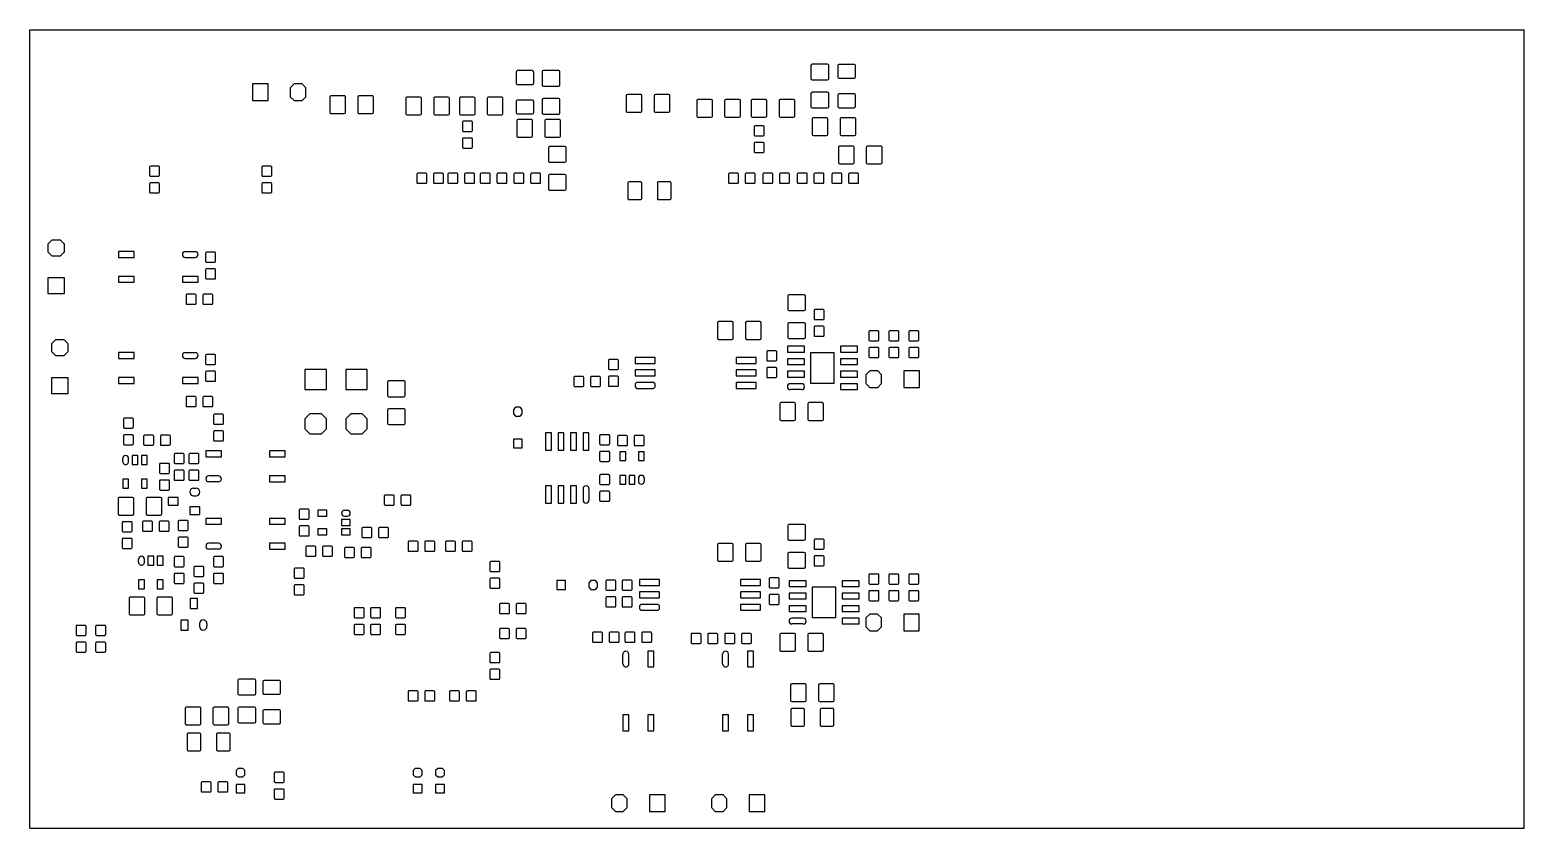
# Model space of a CAD drawing. Header units: millimetres. Extents: x 34 to 187, y 46 to 127.
import ezdxf

# ---------------------------------------------------------------- set-up
doc = ezdxf.new("R2010")
doc.units = ezdxf.units.MM
doc.layers.add('BottomPaste', color=16, linetype='Continuous')
doc.layers.add('KeepOutLayer', color=6, linetype='Continuous')

# ---------------------------------------------------------------- blocks, each defined once
blk = doc.blocks.new('RES_0603_B_2')
at = {"layer": 'BottomPaste'}
for p, q in [((-1.36, 0.43), (-1.36, -0.43)), ((-0.42, 0.51), (-1.28, 0.51)), ((-0.34, -0.43), (-0.34, 0.43)), ((0.34, 0.43), (0.34, -0.43)), ((1.28, 0.51), (0.42, 0.51)), ((1.36, -0.43), (1.36, 0.43)), ((-1.28, -0.51), (-0.42, -0.51)), ((0.42, -0.51), (1.28, -0.51))]:
    blk.add_line(p, q, dxfattribs=at)
for centre, start, end in [((-1.28, 0.43), 90, 180), ((-0.42, 0.43), 0, 90), ((0.42, 0.43), 90, 180), ((1.28, 0.43), 0, 90), ((-1.28, -0.43), 180, 270), ((-0.42, -0.43), 270, 0), ((0.42, -0.43), 180, 270), ((1.28, -0.43), 270, 0)]:
    blk.add_arc(centre, 0.0762, start, end, dxfattribs=at)
blk = doc.blocks.new('RES_0603_B_3')
at = {"layer": 'BottomPaste'}
for p, q in [((-1.36, 0.43), (-1.36, -0.43)), ((-0.42, 0.51), (-1.28, 0.51)), ((-0.34, -0.43), (-0.34, 0.43)), ((0.34, 0.43), (0.34, -0.43)), ((1.28, 0.51), (0.42, 0.51)), ((1.36, -0.43), (1.36, 0.43)), ((-1.28, -0.51), (-0.42, -0.51)), ((0.42, -0.51), (1.28, -0.51))]:
    blk.add_line(p, q, dxfattribs=at)
for centre, start, end in [((-1.28, 0.43), 90, 180), ((-0.42, 0.43), 0, 90), ((0.42, 0.43), 90, 180), ((1.28, 0.43), 0, 90), ((-1.28, -0.43), 180, 270), ((-0.42, -0.43), 270, 0), ((0.42, -0.43), 180, 270), ((1.28, -0.43), 270, 0)]:
    blk.add_arc(centre, 0.0762, start, end, dxfattribs=at)
blk = doc.blocks.new('RES_0603_B_8')
at = {"layer": 'BottomPaste'}
for p, q in [((-1.36, 0.43), (-1.36, -0.43)), ((-0.42, 0.51), (-1.28, 0.51)), ((-0.34, -0.43), (-0.34, 0.43)), ((0.34, 0.43), (0.34, -0.43)), ((1.28, 0.51), (0.42, 0.51)), ((1.36, -0.43), (1.36, 0.43)), ((-1.28, -0.51), (-0.42, -0.51)), ((0.42, -0.51), (1.28, -0.51))]:
    blk.add_line(p, q, dxfattribs=at)
for centre, start, end in [((-1.28, 0.43), 90, 180), ((-0.42, 0.43), 0, 90), ((0.42, 0.43), 90, 180), ((1.28, 0.43), 0, 90), ((-1.28, -0.43), 180, 270), ((-0.42, -0.43), 270, 0), ((0.42, -0.43), 180, 270), ((1.28, -0.43), 270, 0)]:
    blk.add_arc(centre, 0.0762, start, end, dxfattribs=at)
blk = doc.blocks.new('TOSH_11_4C1_N_B_10')
at = {"layer": 'BottomPaste'}
for p, q in [((-2.45, 1.57), (-4.05, 1.57)), ((-4.05, 1.57), (-4.05, 0.97)), ((-2.45, 0.97), (-2.45, 1.57)), ((4.05, 1.57), (2.45, 1.57)), ((2.45, 1.57), (2.45, 0.97)), ((4.05, 0.97), (4.05, 1.57)), ((-4.05, 0.97), (-2.45, 0.97)), ((2.45, 0.97), (4.05, 0.97)), ((-2.75, -0.97), (-3.75, -0.97)), ((4.05, -0.97), (2.45, -0.97)), ((2.45, -0.97), (2.45, -1.57)), ((4.05, -1.57), (4.05, -0.97)), ((-2.75, -1.57), (-3.75, -1.57)), ((2.45, -1.57), (4.05, -1.57))]:
    blk.add_line(p, q, dxfattribs=at)
for centre, start, end in [((-3.75, -1.27), 90, 270), ((-2.75, -1.27), 270, 90)]:
    blk.add_arc(centre, 0.3, start, end, dxfattribs=at)
blk = doc.blocks.new('TOSH_11_4C1_N_B_11')
at = {"layer": 'BottomPaste'}
for p, q in [((-2.45, 1.57), (-4.05, 1.57)), ((-4.05, 1.57), (-4.05, 0.97)), ((-2.45, 0.97), (-2.45, 1.57)), ((4.05, 1.57), (2.45, 1.57)), ((2.45, 1.57), (2.45, 0.97)), ((4.05, 0.97), (4.05, 1.57)), ((-4.05, 0.97), (-2.45, 0.97)), ((2.45, 0.97), (4.05, 0.97)), ((-2.75, -0.97), (-3.75, -0.97)), ((4.05, -0.97), (2.45, -0.97)), ((2.45, -0.97), (2.45, -1.57)), ((4.05, -1.57), (4.05, -0.97)), ((-2.75, -1.57), (-3.75, -1.57)), ((2.45, -1.57), (4.05, -1.57))]:
    blk.add_line(p, q, dxfattribs=at)
for centre, start, end in [((-3.75, -1.27), 90, 270), ((-2.75, -1.27), 270, 90)]:
    blk.add_arc(centre, 0.3, start, end, dxfattribs=at)
blk = doc.blocks.new('RES_0603_B_12')
at = {"layer": 'BottomPaste'}
for p, q in [((-1.36, 0.43), (-1.36, -0.43)), ((-0.42, 0.51), (-1.28, 0.51)), ((-0.34, -0.43), (-0.34, 0.43)), ((0.34, 0.43), (0.34, -0.43)), ((1.28, 0.51), (0.42, 0.51)), ((1.36, -0.43), (1.36, 0.43)), ((-1.28, -0.51), (-0.42, -0.51)), ((0.42, -0.51), (1.28, -0.51))]:
    blk.add_line(p, q, dxfattribs=at)
for centre, start, end in [((-1.28, 0.43), 90, 180), ((-0.42, 0.43), 0, 90), ((0.42, 0.43), 90, 180), ((1.28, 0.43), 0, 90), ((-1.28, -0.43), 180, 270), ((-0.42, -0.43), 270, 0), ((0.42, -0.43), 180, 270), ((1.28, -0.43), 270, 0)]:
    blk.add_arc(centre, 0.0762, start, end, dxfattribs=at)
blk = doc.blocks.new('RES_0603_B_13')
at = {"layer": 'BottomPaste'}
for p, q in [((-1.36, 0.43), (-1.36, -0.43)), ((-0.42, 0.51), (-1.28, 0.51)), ((-0.34, -0.43), (-0.34, 0.43)), ((0.34, 0.43), (0.34, -0.43)), ((1.28, 0.51), (0.42, 0.51)), ((1.36, -0.43), (1.36, 0.43)), ((-1.28, -0.51), (-0.42, -0.51)), ((0.42, -0.51), (1.28, -0.51))]:
    blk.add_line(p, q, dxfattribs=at)
for centre, start, end in [((-1.28, 0.43), 90, 180), ((-0.42, 0.43), 0, 90), ((0.42, 0.43), 90, 180), ((1.28, 0.43), 0, 90), ((-1.28, -0.43), 180, 270), ((-0.42, -0.43), 270, 0), ((0.42, -0.43), 180, 270), ((1.28, -0.43), 270, 0)]:
    blk.add_arc(centre, 0.0762, start, end, dxfattribs=at)
blk = doc.blocks.new('RES_0603_B_14')
at = {"layer": 'BottomPaste'}
for p, q in [((-1.36, 0.43), (-1.36, -0.43)), ((-0.42, 0.51), (-1.28, 0.51)), ((-0.34, -0.43), (-0.34, 0.43)), ((0.34, 0.43), (0.34, -0.43)), ((1.28, 0.51), (0.42, 0.51)), ((1.36, -0.43), (1.36, 0.43)), ((-1.28, -0.51), (-0.42, -0.51)), ((0.42, -0.51), (1.28, -0.51))]:
    blk.add_line(p, q, dxfattribs=at)
for centre, start, end in [((-1.28, 0.43), 90, 180), ((-0.42, 0.43), 0, 90), ((0.42, 0.43), 90, 180), ((1.28, 0.43), 0, 90), ((-1.28, -0.43), 180, 270), ((-0.42, -0.43), 270, 0), ((0.42, -0.43), 180, 270), ((1.28, -0.43), 270, 0)]:
    blk.add_arc(centre, 0.0762, start, end, dxfattribs=at)
blk = doc.blocks.new('RES_0603_B_15')
at = {"layer": 'BottomPaste'}
for p, q in [((-1.36, 0.43), (-1.36, -0.43)), ((-0.42, 0.51), (-1.28, 0.51)), ((-0.34, -0.43), (-0.34, 0.43)), ((0.34, 0.43), (0.34, -0.43)), ((1.28, 0.51), (0.42, 0.51)), ((1.36, -0.43), (1.36, 0.43)), ((-1.28, -0.51), (-0.42, -0.51)), ((0.42, -0.51), (1.28, -0.51))]:
    blk.add_line(p, q, dxfattribs=at)
for centre, start, end in [((-1.28, 0.43), 90, 180), ((-0.42, 0.43), 0, 90), ((0.42, 0.43), 90, 180), ((1.28, 0.43), 0, 90), ((-1.28, -0.43), 180, 270), ((-0.42, -0.43), 270, 0), ((0.42, -0.43), 180, 270), ((1.28, -0.43), 270, 0)]:
    blk.add_arc(centre, 0.0762, start, end, dxfattribs=at)
blk = doc.blocks.new('SMA_DO_214AC_B_18')
at = {"layer": 'BottomPaste'}
for p, q in [((-1.13, 0.85), (-2.72, 0.85)), ((-2.72, 0.85), (-2.72, -0.85)), ((-1.13, -0.85), (-1.13, 0.85)), ((1.53, 0.85), (1.13, 0.45)), ((1.13, 0.45), (1.13, -0.45)), ((2.32, 0.85), (1.53, 0.85)), ((2.72, 0.45), (2.32, 0.85)), ((2.72, -0.45), (2.72, 0.45)), ((-2.72, -0.85), (-1.13, -0.85)), ((1.13, -0.45), (1.53, -0.85)), ((1.53, -0.85), (2.32, -0.85)), ((2.32, -0.85), (2.72, -0.45))]:
    blk.add_line(p, q, dxfattribs=at)
blk = doc.blocks.new('SMA_DO_214AC_B_19')
at = {"layer": 'BottomPaste'}
for p, q in [((-1.13, 0.85), (-2.72, 0.85)), ((-2.72, 0.85), (-2.72, -0.85)), ((-1.13, -0.85), (-1.13, 0.85)), ((1.53, 0.85), (1.13, 0.45)), ((1.13, 0.45), (1.13, -0.45)), ((2.32, 0.85), (1.53, 0.85)), ((2.72, 0.45), (2.32, 0.85)), ((2.72, -0.45), (2.72, 0.45)), ((-2.72, -0.85), (-1.13, -0.85)), ((1.13, -0.45), (1.53, -0.85)), ((1.53, -0.85), (2.32, -0.85)), ((2.32, -0.85), (2.72, -0.45))]:
    blk.add_line(p, q, dxfattribs=at)
blk = doc.blocks.new('RES_0603_B_20')
at = {"layer": 'BottomPaste'}
for p, q in [((-1.36, 0.43), (-1.36, -0.43)), ((-0.42, 0.51), (-1.28, 0.51)), ((-0.34, -0.43), (-0.34, 0.43)), ((0.34, 0.43), (0.34, -0.43)), ((1.28, 0.51), (0.42, 0.51)), ((1.36, -0.43), (1.36, 0.43)), ((-1.28, -0.51), (-0.42, -0.51)), ((0.42, -0.51), (1.28, -0.51))]:
    blk.add_line(p, q, dxfattribs=at)
for centre, start, end in [((-1.28, 0.43), 90, 180), ((-0.42, 0.43), 0, 90), ((0.42, 0.43), 90, 180), ((1.28, 0.43), 0, 90), ((-1.28, -0.43), 180, 270), ((-0.42, -0.43), 270, 0), ((0.42, -0.43), 180, 270), ((1.28, -0.43), 270, 0)]:
    blk.add_arc(centre, 0.0762, start, end, dxfattribs=at)
blk = doc.blocks.new('LED_0603_GREEN_B_22')
at = {"layer": 'BottomPaste'}
for p, q in [((-0.4, 0.45), (-1.25, 0.45)), ((-1.25, 0.45), (-1.25, -0.45)), ((-0.4, -0.45), (-0.4, 0.45)), ((0.61, 0.45), (0.4, 0.24)), ((0.4, 0.24), (0.4, -0.24)), ((1.04, 0.45), (0.61, 0.45)), ((1.25, 0.24), (1.04, 0.45)), ((1.25, -0.24), (1.25, 0.24)), ((-1.25, -0.45), (-0.4, -0.45)), ((0.4, -0.24), (0.61, -0.45)), ((0.61, -0.45), (1.04, -0.45)), ((1.04, -0.45), (1.25, -0.24))]:
    blk.add_line(p, q, dxfattribs=at)
blk = doc.blocks.new('SOIC8M_PP_B_28')
at = {"layer": 'BottomPaste'}
for p, q in [((-1.83, 2.2), (-3.57, 2.2)), ((-3.57, 2.2), (-3.57, 1.61)), ((-3.57, 1.61), (-1.83, 1.61)), ((-1.83, 1.61), (-1.83, 2.2)), ((1.2, 1.55), (-1.2, 1.55)), ((-1.2, 1.55), (-1.2, -1.55)), ((1.2, -1.55), (1.2, 1.55)), ((3.57, 2.2), (1.83, 2.2)), ((1.83, 2.2), (1.83, 1.61)), ((1.83, 1.61), (3.57, 1.61)), ((3.57, 1.61), (3.57, 2.2)), ((-1.83, 0.93), (-3.57, 0.93)), ((-3.57, 0.93), (-3.57, 0.34)), ((-3.57, 0.34), (-1.83, 0.34)), ((-1.83, 0.34), (-1.83, 0.93)), ((3.57, 0.93), (1.83, 0.93)), ((1.83, 0.93), (1.83, 0.34)), ((1.83, 0.34), (3.57, 0.34)), ((3.57, 0.34), (3.57, 0.93)), ((-1.83, -0.34), (-3.57, -0.34)), ((-3.57, -0.34), (-3.57, -0.93)), ((-3.57, -0.93), (-1.83, -0.93)), ((-1.83, -0.93), (-1.83, -0.34)), ((3.57, -0.34), (1.83, -0.34)), ((1.83, -0.34), (1.83, -0.93)), ((1.83, -0.93), (3.57, -0.93)), ((3.57, -0.93), (3.57, -0.34)), ((-2.12, -1.61), (-3.27, -1.61)), ((-2.12, -2.2), (-3.27, -2.2)), ((-1.2, -1.55), (1.2, -1.55)), ((3.57, -1.61), (1.83, -1.61)), ((1.83, -1.61), (1.83, -2.2)), ((1.83, -2.2), (3.57, -2.2)), ((3.57, -2.2), (3.57, -1.61))]:
    blk.add_line(p, q, dxfattribs=at)
for centre, start, end in [((-3.27, -1.91), 90, 270), ((-2.12, -1.91), 270, 90)]:
    blk.add_arc(centre, 0.3, start, end, dxfattribs=at)
blk = doc.blocks.new('TOSH_11_4C1_N_B_30')
at = {"layer": 'BottomPaste'}
for p, q in [((-2.45, 1.57), (-4.05, 1.57)), ((-4.05, 1.57), (-4.05, 0.97)), ((-2.45, 0.97), (-2.45, 1.57)), ((4.05, 1.57), (2.45, 1.57)), ((2.45, 1.57), (2.45, 0.97)), ((4.05, 0.97), (4.05, 1.57)), ((-4.05, 0.97), (-2.45, 0.97)), ((2.45, 0.97), (4.05, 0.97)), ((-2.75, -0.97), (-3.75, -0.97)), ((4.05, -0.97), (2.45, -0.97)), ((2.45, -0.97), (2.45, -1.57)), ((4.05, -1.57), (4.05, -0.97)), ((-2.75, -1.57), (-3.75, -1.57)), ((2.45, -1.57), (4.05, -1.57))]:
    blk.add_line(p, q, dxfattribs=at)
for centre, start, end in [((-3.75, -1.27), 90, 270), ((-2.75, -1.27), 270, 90)]:
    blk.add_arc(centre, 0.3, start, end, dxfattribs=at)
blk = doc.blocks.new('TOSH_11_4C1_N_B_31')
at = {"layer": 'BottomPaste'}
for p, q in [((-2.45, 1.57), (-4.05, 1.57)), ((-4.05, 1.57), (-4.05, 0.97)), ((-2.45, 0.97), (-2.45, 1.57)), ((4.05, 1.57), (2.45, 1.57)), ((2.45, 1.57), (2.45, 0.97)), ((4.05, 0.97), (4.05, 1.57)), ((-4.05, 0.97), (-2.45, 0.97)), ((2.45, 0.97), (4.05, 0.97)), ((-2.75, -0.97), (-3.75, -0.97)), ((4.05, -0.97), (2.45, -0.97)), ((2.45, -0.97), (2.45, -1.57)), ((4.05, -1.57), (4.05, -0.97)), ((-2.75, -1.57), (-3.75, -1.57)), ((2.45, -1.57), (4.05, -1.57))]:
    blk.add_line(p, q, dxfattribs=at)
for centre, start, end in [((-3.75, -1.27), 90, 270), ((-2.75, -1.27), 270, 90)]:
    blk.add_arc(centre, 0.3, start, end, dxfattribs=at)
blk = doc.blocks.new('SDPI6_SOICW6_B_32')
at = {"layer": 'BottomPaste'}
for p, q in [((-4.13, 1.57), (-6.17, 1.57)), ((-6.17, 1.57), (-6.17, 0.97)), ((-4.13, 0.97), (-4.13, 1.57)), ((6.17, 1.57), (4.13, 1.57)), ((4.13, 1.57), (4.13, 0.97)), ((6.17, 0.97), (6.17, 1.57)), ((-6.17, 0.97), (-4.13, 0.97)), ((-4.13, 0.3), (-6.17, 0.3)), ((-6.17, 0.3), (-6.17, -0.3)), ((-4.13, -0.3), (-4.13, 0.3)), ((4.13, 0.97), (6.17, 0.97)), ((6.17, 0.3), (4.13, 0.3)), ((4.13, 0.3), (4.13, -0.3)), ((6.17, -0.3), (6.17, 0.3)), ((-6.17, -0.3), (-4.13, -0.3)), ((-6.02, -0.97), (-6.17, -1.12)), ((-6.17, -1.12), (-6.17, -1.42)), ((-6.17, -1.42), (-6.02, -1.57)), ((-4.28, -0.97), (-6.02, -0.97)), ((-4.13, -1.12), (-4.28, -0.97)), ((-4.28, -1.57), (-4.13, -1.42)), ((-4.13, -1.42), (-4.13, -1.12)), ((4.13, -0.3), (6.17, -0.3)), ((6.17, -0.97), (4.13, -0.97)), ((4.13, -0.97), (4.13, -1.57)), ((6.17, -1.57), (6.17, -0.97)), ((-6.02, -1.57), (-4.28, -1.57)), ((4.13, -1.57), (6.17, -1.57))]:
    blk.add_line(p, q, dxfattribs=at)
blk = doc.blocks.new('RES_0603_B_39')
at = {"layer": 'BottomPaste'}
for p, q in [((-1.36, 0.43), (-1.36, -0.43)), ((-0.42, 0.51), (-1.28, 0.51)), ((-0.34, -0.43), (-0.34, 0.43)), ((0.34, 0.43), (0.34, -0.43)), ((1.28, 0.51), (0.42, 0.51)), ((1.36, -0.43), (1.36, 0.43)), ((-1.28, -0.51), (-0.42, -0.51)), ((0.42, -0.51), (1.28, -0.51))]:
    blk.add_line(p, q, dxfattribs=at)
for centre, start, end in [((-1.28, 0.43), 90, 180), ((-0.42, 0.43), 0, 90), ((0.42, 0.43), 90, 180), ((1.28, 0.43), 0, 90), ((-1.28, -0.43), 180, 270), ((-0.42, -0.43), 270, 0), ((0.42, -0.43), 180, 270), ((1.28, -0.43), 270, 0)]:
    blk.add_arc(centre, 0.0762, start, end, dxfattribs=at)
blk = doc.blocks.new('RES_0603_B_40')
at = {"layer": 'BottomPaste'}
for p, q in [((-1.36, 0.43), (-1.36, -0.43)), ((-0.42, 0.51), (-1.28, 0.51)), ((-0.34, -0.43), (-0.34, 0.43)), ((0.34, 0.43), (0.34, -0.43)), ((1.28, 0.51), (0.42, 0.51)), ((1.36, -0.43), (1.36, 0.43)), ((-1.28, -0.51), (-0.42, -0.51)), ((0.42, -0.51), (1.28, -0.51))]:
    blk.add_line(p, q, dxfattribs=at)
for centre, start, end in [((-1.28, 0.43), 90, 180), ((-0.42, 0.43), 0, 90), ((0.42, 0.43), 90, 180), ((1.28, 0.43), 0, 90), ((-1.28, -0.43), 180, 270), ((-0.42, -0.43), 270, 0), ((0.42, -0.43), 180, 270), ((1.28, -0.43), 270, 0)]:
    blk.add_arc(centre, 0.0762, start, end, dxfattribs=at)
blk = doc.blocks.new('RES_0603_B_41')
at = {"layer": 'BottomPaste'}
for p, q in [((-1.36, 0.43), (-1.36, -0.43)), ((-0.42, 0.51), (-1.28, 0.51)), ((-0.34, -0.43), (-0.34, 0.43)), ((0.34, 0.43), (0.34, -0.43)), ((1.28, 0.51), (0.42, 0.51)), ((1.36, -0.43), (1.36, 0.43)), ((-1.28, -0.51), (-0.42, -0.51)), ((0.42, -0.51), (1.28, -0.51))]:
    blk.add_line(p, q, dxfattribs=at)
for centre, start, end in [((-1.28, 0.43), 90, 180), ((-0.42, 0.43), 0, 90), ((0.42, 0.43), 90, 180), ((1.28, 0.43), 0, 90), ((-1.28, -0.43), 180, 270), ((-0.42, -0.43), 270, 0), ((0.42, -0.43), 180, 270), ((1.28, -0.43), 270, 0)]:
    blk.add_arc(centre, 0.0762, start, end, dxfattribs=at)
blk = doc.blocks.new('RES_0603_B_44')
at = {"layer": 'BottomPaste'}
for p, q in [((-1.36, 0.43), (-1.36, -0.43)), ((-0.42, 0.51), (-1.28, 0.51)), ((-0.34, -0.43), (-0.34, 0.43)), ((0.34, 0.43), (0.34, -0.43)), ((1.28, 0.51), (0.42, 0.51)), ((1.36, -0.43), (1.36, 0.43)), ((-1.28, -0.51), (-0.42, -0.51)), ((0.42, -0.51), (1.28, -0.51))]:
    blk.add_line(p, q, dxfattribs=at)
for centre, start, end in [((-1.28, 0.43), 90, 180), ((-0.42, 0.43), 0, 90), ((0.42, 0.43), 90, 180), ((1.28, 0.43), 0, 90), ((-1.28, -0.43), 180, 270), ((-0.42, -0.43), 270, 0), ((0.42, -0.43), 180, 270), ((1.28, -0.43), 270, 0)]:
    blk.add_arc(centre, 0.0762, start, end, dxfattribs=at)
blk = doc.blocks.new('RES_0603_B_45')
at = {"layer": 'BottomPaste'}
for p, q in [((-1.36, 0.43), (-1.36, -0.43)), ((-0.42, 0.51), (-1.28, 0.51)), ((-0.34, -0.43), (-0.34, 0.43)), ((0.34, 0.43), (0.34, -0.43)), ((1.28, 0.51), (0.42, 0.51)), ((1.36, -0.43), (1.36, 0.43)), ((-1.28, -0.51), (-0.42, -0.51)), ((0.42, -0.51), (1.28, -0.51))]:
    blk.add_line(p, q, dxfattribs=at)
for centre, start, end in [((-1.28, 0.43), 90, 180), ((-0.42, 0.43), 0, 90), ((0.42, 0.43), 90, 180), ((1.28, 0.43), 0, 90), ((-1.28, -0.43), 180, 270), ((-0.42, -0.43), 270, 0), ((0.42, -0.43), 180, 270), ((1.28, -0.43), 270, 0)]:
    blk.add_arc(centre, 0.0762, start, end, dxfattribs=at)
blk = doc.blocks.new('RES_0603_B_46')
at = {"layer": 'BottomPaste'}
for p, q in [((-1.36, 0.43), (-1.36, -0.43)), ((-0.42, 0.51), (-1.28, 0.51)), ((-0.34, -0.43), (-0.34, 0.43)), ((0.34, 0.43), (0.34, -0.43)), ((1.28, 0.51), (0.42, 0.51)), ((1.36, -0.43), (1.36, 0.43)), ((-1.28, -0.51), (-0.42, -0.51)), ((0.42, -0.51), (1.28, -0.51))]:
    blk.add_line(p, q, dxfattribs=at)
for centre, start, end in [((-1.28, 0.43), 90, 180), ((-0.42, 0.43), 0, 90), ((0.42, 0.43), 90, 180), ((1.28, 0.43), 0, 90), ((-1.28, -0.43), 180, 270), ((-0.42, -0.43), 270, 0), ((0.42, -0.43), 180, 270), ((1.28, -0.43), 270, 0)]:
    blk.add_arc(centre, 0.0762, start, end, dxfattribs=at)
blk = doc.blocks.new('RES_0603_B_47')
at = {"layer": 'BottomPaste'}
for p, q in [((-1.36, 0.43), (-1.36, -0.43)), ((-0.42, 0.51), (-1.28, 0.51)), ((-0.34, -0.43), (-0.34, 0.43)), ((0.34, 0.43), (0.34, -0.43)), ((1.28, 0.51), (0.42, 0.51)), ((1.36, -0.43), (1.36, 0.43)), ((-1.28, -0.51), (-0.42, -0.51)), ((0.42, -0.51), (1.28, -0.51))]:
    blk.add_line(p, q, dxfattribs=at)
for centre, start, end in [((-1.28, 0.43), 90, 180), ((-0.42, 0.43), 0, 90), ((0.42, 0.43), 90, 180), ((1.28, 0.43), 0, 90), ((-1.28, -0.43), 180, 270), ((-0.42, -0.43), 270, 0), ((0.42, -0.43), 180, 270), ((1.28, -0.43), 270, 0)]:
    blk.add_arc(centre, 0.0762, start, end, dxfattribs=at)
blk = doc.blocks.new('RES_0603_B_48')
at = {"layer": 'BottomPaste'}
for p, q in [((-1.36, 0.43), (-1.36, -0.43)), ((-0.42, 0.51), (-1.28, 0.51)), ((-0.34, -0.43), (-0.34, 0.43)), ((0.34, 0.43), (0.34, -0.43)), ((1.28, 0.51), (0.42, 0.51)), ((1.36, -0.43), (1.36, 0.43)), ((-1.28, -0.51), (-0.42, -0.51)), ((0.42, -0.51), (1.28, -0.51))]:
    blk.add_line(p, q, dxfattribs=at)
for centre, start, end in [((-1.28, 0.43), 90, 180), ((-0.42, 0.43), 0, 90), ((0.42, 0.43), 90, 180), ((1.28, 0.43), 0, 90), ((-1.28, -0.43), 180, 270), ((-0.42, -0.43), 270, 0), ((0.42, -0.43), 180, 270), ((1.28, -0.43), 270, 0)]:
    blk.add_arc(centre, 0.0762, start, end, dxfattribs=at)
blk = doc.blocks.new('RES_0603_B_49')
at = {"layer": 'BottomPaste'}
for p, q in [((-1.36, 0.43), (-1.36, -0.43)), ((-0.42, 0.51), (-1.28, 0.51)), ((-0.34, -0.43), (-0.34, 0.43)), ((0.34, 0.43), (0.34, -0.43)), ((1.28, 0.51), (0.42, 0.51)), ((1.36, -0.43), (1.36, 0.43)), ((-1.28, -0.51), (-0.42, -0.51)), ((0.42, -0.51), (1.28, -0.51))]:
    blk.add_line(p, q, dxfattribs=at)
for centre, start, end in [((-1.28, 0.43), 90, 180), ((-0.42, 0.43), 0, 90), ((0.42, 0.43), 90, 180), ((1.28, 0.43), 0, 90), ((-1.28, -0.43), 180, 270), ((-0.42, -0.43), 270, 0), ((0.42, -0.43), 180, 270), ((1.28, -0.43), 270, 0)]:
    blk.add_arc(centre, 0.0762, start, end, dxfattribs=at)
blk = doc.blocks.new('RES_0603_B_50')
at = {"layer": 'BottomPaste'}
for p, q in [((-1.36, 0.43), (-1.36, -0.43)), ((-0.42, 0.51), (-1.28, 0.51)), ((-0.34, -0.43), (-0.34, 0.43)), ((0.34, 0.43), (0.34, -0.43)), ((1.28, 0.51), (0.42, 0.51)), ((1.36, -0.43), (1.36, 0.43)), ((-1.28, -0.51), (-0.42, -0.51)), ((0.42, -0.51), (1.28, -0.51))]:
    blk.add_line(p, q, dxfattribs=at)
for centre, start, end in [((-1.28, 0.43), 90, 180), ((-0.42, 0.43), 0, 90), ((0.42, 0.43), 90, 180), ((1.28, 0.43), 0, 90), ((-1.28, -0.43), 180, 270), ((-0.42, -0.43), 270, 0), ((0.42, -0.43), 180, 270), ((1.28, -0.43), 270, 0)]:
    blk.add_arc(centre, 0.0762, start, end, dxfattribs=at)
blk = doc.blocks.new('RES_0603_B_51')
at = {"layer": 'BottomPaste'}
for p, q in [((-1.36, 0.43), (-1.36, -0.43)), ((-0.42, 0.51), (-1.28, 0.51)), ((-0.34, -0.43), (-0.34, 0.43)), ((0.34, 0.43), (0.34, -0.43)), ((1.28, 0.51), (0.42, 0.51)), ((1.36, -0.43), (1.36, 0.43)), ((-1.28, -0.51), (-0.42, -0.51)), ((0.42, -0.51), (1.28, -0.51))]:
    blk.add_line(p, q, dxfattribs=at)
for centre, start, end in [((-1.28, 0.43), 90, 180), ((-0.42, 0.43), 0, 90), ((0.42, 0.43), 90, 180), ((1.28, 0.43), 0, 90), ((-1.28, -0.43), 180, 270), ((-0.42, -0.43), 270, 0), ((0.42, -0.43), 180, 270), ((1.28, -0.43), 270, 0)]:
    blk.add_arc(centre, 0.0762, start, end, dxfattribs=at)
blk = doc.blocks.new('RES_1206_B_52')
at = {"layer": 'BottomPaste'}
for p, q in [((-2.2, 0.79), (-2.2, -0.79)), ((-0.9, 0.9), (-2.09, 0.9)), ((-0.8, -0.79), (-0.8, 0.79)), ((0.8, 0.79), (0.8, -0.79)), ((2.09, 0.9), (0.9, 0.9)), ((2.2, -0.79), (2.2, 0.79)), ((-2.09, -0.9), (-0.9, -0.9)), ((0.9, -0.9), (2.09, -0.9))]:
    blk.add_line(p, q, dxfattribs=at)
for centre, start, end in [((-2.09, 0.79), 90, 180), ((-0.9, 0.79), 0, 90), ((0.9, 0.79), 90, 180), ((2.09, 0.79), 0, 90), ((-2.09, -0.79), 180, 270), ((-0.9, -0.79), 270, 0), ((0.9, -0.79), 180, 270), ((2.09, -0.79), 270, 0)]:
    blk.add_arc(centre, 0.105, start, end, dxfattribs=at)
blk = doc.blocks.new('RES_0603_B_53')
at = {"layer": 'BottomPaste'}
for p, q in [((-1.36, 0.43), (-1.36, -0.43)), ((-0.42, 0.51), (-1.28, 0.51)), ((-0.34, -0.43), (-0.34, 0.43)), ((0.34, 0.43), (0.34, -0.43)), ((1.28, 0.51), (0.42, 0.51)), ((1.36, -0.43), (1.36, 0.43)), ((-1.28, -0.51), (-0.42, -0.51)), ((0.42, -0.51), (1.28, -0.51))]:
    blk.add_line(p, q, dxfattribs=at)
for centre, start, end in [((-1.28, 0.43), 90, 180), ((-0.42, 0.43), 0, 90), ((0.42, 0.43), 90, 180), ((1.28, 0.43), 0, 90), ((-1.28, -0.43), 180, 270), ((-0.42, -0.43), 270, 0), ((0.42, -0.43), 180, 270), ((1.28, -0.43), 270, 0)]:
    blk.add_arc(centre, 0.0762, start, end, dxfattribs=at)
blk = doc.blocks.new('RES_1206_B_54')
at = {"layer": 'BottomPaste'}
for p, q in [((-2.2, 0.79), (-2.2, -0.79)), ((-0.9, 0.9), (-2.09, 0.9)), ((-0.8, -0.79), (-0.8, 0.79)), ((0.8, 0.79), (0.8, -0.79)), ((2.09, 0.9), (0.9, 0.9)), ((2.2, -0.79), (2.2, 0.79)), ((-2.09, -0.9), (-0.9, -0.9)), ((0.9, -0.9), (2.09, -0.9))]:
    blk.add_line(p, q, dxfattribs=at)
for centre, start, end in [((-2.09, 0.79), 90, 180), ((-0.9, 0.79), 360, 90), ((0.9, 0.79), 90, 180), ((2.09, 0.79), 360, 90), ((-2.09, -0.79), 180, 270), ((-0.9, -0.79), 270, 360), ((0.9, -0.79), 180, 270), ((2.09, -0.79), 270, 360)]:
    blk.add_arc(centre, 0.105, start, end, dxfattribs=at)
blk = doc.blocks.new('RES_1206_B_55')
at = {"layer": 'BottomPaste'}
for p, q in [((-2.2, 0.79), (-2.2, -0.79)), ((-0.9, 0.9), (-2.09, 0.9)), ((-0.8, -0.79), (-0.8, 0.79)), ((0.8, 0.79), (0.8, -0.79)), ((2.09, 0.9), (0.9, 0.9)), ((2.2, -0.79), (2.2, 0.79)), ((-2.09, -0.9), (-0.9, -0.9)), ((0.9, -0.9), (2.09, -0.9))]:
    blk.add_line(p, q, dxfattribs=at)
for centre, start, end in [((-2.09, 0.79), 90, 180), ((-0.9, 0.79), 0, 90), ((0.9, 0.79), 90, 180), ((2.09, 0.79), 0, 90), ((-2.09, -0.79), 180, 270), ((-0.9, -0.79), 270, 0), ((0.9, -0.79), 180, 270), ((2.09, -0.79), 270, 0)]:
    blk.add_arc(centre, 0.105, start, end, dxfattribs=at)
blk = doc.blocks.new('RES_0603_B_56')
at = {"layer": 'BottomPaste'}
for p, q in [((-1.36, 0.43), (-1.36, -0.43)), ((-0.42, 0.51), (-1.28, 0.51)), ((-0.34, -0.43), (-0.34, 0.43)), ((0.34, 0.43), (0.34, -0.43)), ((1.28, 0.51), (0.42, 0.51)), ((1.36, -0.43), (1.36, 0.43)), ((-1.28, -0.51), (-0.42, -0.51)), ((0.42, -0.51), (1.28, -0.51))]:
    blk.add_line(p, q, dxfattribs=at)
for centre, start, end in [((-1.28, 0.43), 90, 180), ((-0.42, 0.43), 0, 90), ((0.42, 0.43), 90, 180), ((1.28, 0.43), 0, 90), ((-1.28, -0.43), 180, 270), ((-0.42, -0.43), 270, 0), ((0.42, -0.43), 180, 270), ((1.28, -0.43), 270, 0)]:
    blk.add_arc(centre, 0.0762, start, end, dxfattribs=at)
blk = doc.blocks.new('RES_0603_B_57')
at = {"layer": 'BottomPaste'}
for p, q in [((-1.36, 0.43), (-1.36, -0.43)), ((-0.42, 0.51), (-1.28, 0.51)), ((-0.34, -0.43), (-0.34, 0.43)), ((0.34, 0.43), (0.34, -0.43)), ((1.28, 0.51), (0.42, 0.51)), ((1.36, -0.43), (1.36, 0.43)), ((-1.28, -0.51), (-0.42, -0.51)), ((0.42, -0.51), (1.28, -0.51))]:
    blk.add_line(p, q, dxfattribs=at)
for centre, start, end in [((-1.28, 0.43), 90, 180), ((-0.42, 0.43), 0, 90), ((0.42, 0.43), 90, 180), ((1.28, 0.43), 0, 90), ((-1.28, -0.43), 180, 270), ((-0.42, -0.43), 270, 0), ((0.42, -0.43), 180, 270), ((1.28, -0.43), 270, 0)]:
    blk.add_arc(centre, 0.0762, start, end, dxfattribs=at)
blk = doc.blocks.new('RES_0603_B_58')
at = {"layer": 'BottomPaste'}
for p, q in [((-1.36, 0.43), (-1.36, -0.43)), ((-0.42, 0.51), (-1.28, 0.51)), ((-0.34, -0.43), (-0.34, 0.43)), ((0.34, 0.43), (0.34, -0.43)), ((1.28, 0.51), (0.42, 0.51)), ((1.36, -0.43), (1.36, 0.43)), ((-1.28, -0.51), (-0.42, -0.51)), ((0.42, -0.51), (1.28, -0.51))]:
    blk.add_line(p, q, dxfattribs=at)
for centre, start, end in [((-1.28, 0.43), 90, 180), ((-0.42, 0.43), 0, 90), ((0.42, 0.43), 90, 180), ((1.28, 0.43), 0, 90), ((-1.28, -0.43), 180, 270), ((-0.42, -0.43), 270, 0), ((0.42, -0.43), 180, 270), ((1.28, -0.43), 270, 0)]:
    blk.add_arc(centre, 0.0762, start, end, dxfattribs=at)
blk = doc.blocks.new('RES_0603_B_59')
at = {"layer": 'BottomPaste'}
for p, q in [((-1.36, 0.43), (-1.36, -0.43)), ((-0.42, 0.51), (-1.28, 0.51)), ((-0.34, -0.43), (-0.34, 0.43)), ((0.34, 0.43), (0.34, -0.43)), ((1.28, 0.51), (0.42, 0.51)), ((1.36, -0.43), (1.36, 0.43)), ((-1.28, -0.51), (-0.42, -0.51)), ((0.42, -0.51), (1.28, -0.51))]:
    blk.add_line(p, q, dxfattribs=at)
for centre, start, end in [((-1.28, 0.43), 90, 180), ((-0.42, 0.43), 0, 90), ((0.42, 0.43), 90, 180), ((1.28, 0.43), 0, 90), ((-1.28, -0.43), 180, 270), ((-0.42, -0.43), 270, 0), ((0.42, -0.43), 180, 270), ((1.28, -0.43), 270, 0)]:
    blk.add_arc(centre, 0.0762, start, end, dxfattribs=at)
blk = doc.blocks.new('RES_0603_B_60')
at = {"layer": 'BottomPaste'}
for p, q in [((-1.36, 0.43), (-1.36, -0.43)), ((-0.42, 0.51), (-1.28, 0.51)), ((-0.34, -0.43), (-0.34, 0.43)), ((0.34, 0.43), (0.34, -0.43)), ((1.28, 0.51), (0.42, 0.51)), ((1.36, -0.43), (1.36, 0.43)), ((-1.28, -0.51), (-0.42, -0.51)), ((0.42, -0.51), (1.28, -0.51))]:
    blk.add_line(p, q, dxfattribs=at)
for centre, start, end in [((-1.28, 0.43), 90, 180), ((-0.42, 0.43), 0, 90), ((0.42, 0.43), 90, 180), ((1.28, 0.43), 0, 90), ((-1.28, -0.43), 180, 270), ((-0.42, -0.43), 270, 0), ((0.42, -0.43), 180, 270), ((1.28, -0.43), 270, 0)]:
    blk.add_arc(centre, 0.0762, start, end, dxfattribs=at)
blk = doc.blocks.new('RES_0603_B_61')
at = {"layer": 'BottomPaste'}
for p, q in [((-1.36, 0.43), (-1.36, -0.43)), ((-0.42, 0.51), (-1.28, 0.51)), ((-0.34, -0.43), (-0.34, 0.43)), ((0.34, 0.43), (0.34, -0.43)), ((1.28, 0.51), (0.42, 0.51)), ((1.36, -0.43), (1.36, 0.43)), ((-1.28, -0.51), (-0.42, -0.51)), ((0.42, -0.51), (1.28, -0.51))]:
    blk.add_line(p, q, dxfattribs=at)
for centre, start, end in [((-1.28, 0.43), 90, 180), ((-0.42, 0.43), 0, 90), ((0.42, 0.43), 90, 180), ((1.28, 0.43), 0, 90), ((-1.28, -0.43), 180, 270), ((-0.42, -0.43), 270, 0), ((0.42, -0.43), 180, 270), ((1.28, -0.43), 270, 0)]:
    blk.add_arc(centre, 0.0762, start, end, dxfattribs=at)
blk = doc.blocks.new('RES_0603_B_62')
at = {"layer": 'BottomPaste'}
for p, q in [((-1.36, 0.43), (-1.36, -0.43)), ((-0.42, 0.51), (-1.28, 0.51)), ((-0.34, -0.43), (-0.34, 0.43)), ((0.34, 0.43), (0.34, -0.43)), ((1.28, 0.51), (0.42, 0.51)), ((1.36, -0.43), (1.36, 0.43)), ((-1.28, -0.51), (-0.42, -0.51)), ((0.42, -0.51), (1.28, -0.51))]:
    blk.add_line(p, q, dxfattribs=at)
for centre, start, end in [((-1.28, 0.43), 90, 180), ((-0.42, 0.43), 0, 90), ((0.42, 0.43), 90, 180), ((1.28, 0.43), 0, 90), ((-1.28, -0.43), 180, 270), ((-0.42, -0.43), 270, 0), ((0.42, -0.43), 180, 270), ((1.28, -0.43), 270, 0)]:
    blk.add_arc(centre, 0.0762, start, end, dxfattribs=at)
blk = doc.blocks.new('RES_0603_B_63')
at = {"layer": 'BottomPaste'}
for p, q in [((-1.36, 0.43), (-1.36, -0.43)), ((-0.42, 0.51), (-1.28, 0.51)), ((-0.34, -0.43), (-0.34, 0.43)), ((0.34, 0.43), (0.34, -0.43)), ((1.28, 0.51), (0.42, 0.51)), ((1.36, -0.43), (1.36, 0.43)), ((-1.28, -0.51), (-0.42, -0.51)), ((0.42, -0.51), (1.28, -0.51))]:
    blk.add_line(p, q, dxfattribs=at)
for centre, start, end in [((-1.28, 0.43), 90, 180), ((-0.42, 0.43), 0, 90), ((0.42, 0.43), 90, 180), ((1.28, 0.43), 0, 90), ((-1.28, -0.43), 180, 270), ((-0.42, -0.43), 270, 0), ((0.42, -0.43), 180, 270), ((1.28, -0.43), 270, 0)]:
    blk.add_arc(centre, 0.0762, start, end, dxfattribs=at)
blk = doc.blocks.new('RES_0603_B_64')
at = {"layer": 'BottomPaste'}
for p, q in [((-1.36, 0.43), (-1.36, -0.43)), ((-0.42, 0.51), (-1.28, 0.51)), ((-0.34, -0.43), (-0.34, 0.43)), ((0.34, 0.43), (0.34, -0.43)), ((1.28, 0.51), (0.42, 0.51)), ((1.36, -0.43), (1.36, 0.43)), ((-1.28, -0.51), (-0.42, -0.51)), ((0.42, -0.51), (1.28, -0.51))]:
    blk.add_line(p, q, dxfattribs=at)
for centre, start, end in [((-1.28, 0.43), 90, 180), ((-0.42, 0.43), 0, 90), ((0.42, 0.43), 90, 180), ((1.28, 0.43), 0, 90), ((-1.28, -0.43), 180, 270), ((-0.42, -0.43), 270, 0), ((0.42, -0.43), 180, 270), ((1.28, -0.43), 270, 0)]:
    blk.add_arc(centre, 0.0762, start, end, dxfattribs=at)
blk = doc.blocks.new('RES_0603_B_65')
at = {"layer": 'BottomPaste'}
for p, q in [((-1.36, 0.43), (-1.36, -0.43)), ((-0.42, 0.51), (-1.28, 0.51)), ((-0.34, -0.43), (-0.34, 0.43)), ((0.34, 0.43), (0.34, -0.43)), ((1.28, 0.51), (0.42, 0.51)), ((1.36, -0.43), (1.36, 0.43)), ((-1.28, -0.51), (-0.42, -0.51)), ((0.42, -0.51), (1.28, -0.51))]:
    blk.add_line(p, q, dxfattribs=at)
for centre, start, end in [((-1.28, 0.43), 90, 180), ((-0.42, 0.43), 0, 90), ((0.42, 0.43), 90, 180), ((1.28, 0.43), 0, 90), ((-1.28, -0.43), 180, 270), ((-0.42, -0.43), 270, 0), ((0.42, -0.43), 180, 270), ((1.28, -0.43), 270, 0)]:
    blk.add_arc(centre, 0.0762, start, end, dxfattribs=at)
blk = doc.blocks.new('RES_0603_B_66')
at = {"layer": 'BottomPaste'}
for p, q in [((-1.36, 0.43), (-1.36, -0.43)), ((-0.42, 0.51), (-1.28, 0.51)), ((-0.34, -0.43), (-0.34, 0.43)), ((0.34, 0.43), (0.34, -0.43)), ((1.28, 0.51), (0.42, 0.51)), ((1.36, -0.43), (1.36, 0.43)), ((-1.28, -0.51), (-0.42, -0.51)), ((0.42, -0.51), (1.28, -0.51))]:
    blk.add_line(p, q, dxfattribs=at)
for centre, start, end in [((-1.28, 0.43), 90, 180), ((-0.42, 0.43), 0, 90), ((0.42, 0.43), 90, 180), ((1.28, 0.43), 0, 90), ((-1.28, -0.43), 180, 270), ((-0.42, -0.43), 270, 0), ((0.42, -0.43), 180, 270), ((1.28, -0.43), 270, 0)]:
    blk.add_arc(centre, 0.0762, start, end, dxfattribs=at)
blk = doc.blocks.new('RES_1206_B_67')
at = {"layer": 'BottomPaste'}
for p, q in [((-2.2, 0.79), (-2.2, -0.79)), ((-0.9, 0.9), (-2.09, 0.9)), ((-0.8, -0.79), (-0.8, 0.79)), ((0.8, 0.79), (0.8, -0.79)), ((2.09, 0.9), (0.9, 0.9)), ((2.2, -0.79), (2.2, 0.79)), ((-2.09, -0.9), (-0.9, -0.9)), ((0.9, -0.9), (2.09, -0.9))]:
    blk.add_line(p, q, dxfattribs=at)
for centre, start, end in [((-2.09, 0.79), 90, 180), ((-0.9, 0.79), 0, 90), ((0.9, 0.79), 90, 180), ((2.09, 0.79), 0, 90), ((-2.09, -0.79), 180, 270), ((-0.9, -0.79), 270, 0), ((0.9, -0.79), 180, 270), ((2.09, -0.79), 270, 0)]:
    blk.add_arc(centre, 0.105, start, end, dxfattribs=at)
blk = doc.blocks.new('RES_1206_B_68')
at = {"layer": 'BottomPaste'}
for p, q in [((-2.2, 0.79), (-2.2, -0.79)), ((-0.9, 0.9), (-2.09, 0.9)), ((-0.8, -0.79), (-0.8, 0.79)), ((0.8, 0.79), (0.8, -0.79)), ((2.09, 0.9), (0.9, 0.9)), ((2.2, -0.79), (2.2, 0.79)), ((-2.09, -0.9), (-0.9, -0.9)), ((0.9, -0.9), (2.09, -0.9))]:
    blk.add_line(p, q, dxfattribs=at)
for centre, start, end in [((-2.09, 0.79), 90, 180), ((-0.9, 0.79), 360, 90), ((0.9, 0.79), 90, 180), ((2.09, 0.79), 360, 90), ((-2.09, -0.79), 180, 270), ((-0.9, -0.79), 270, 360), ((0.9, -0.79), 180, 270), ((2.09, -0.79), 270, 360)]:
    blk.add_arc(centre, 0.105, start, end, dxfattribs=at)
blk = doc.blocks.new('RES_0603_B_69')
at = {"layer": 'BottomPaste'}
for p, q in [((-1.36, 0.43), (-1.36, -0.43)), ((-0.42, 0.51), (-1.28, 0.51)), ((-0.34, -0.43), (-0.34, 0.43)), ((0.34, 0.43), (0.34, -0.43)), ((1.28, 0.51), (0.42, 0.51)), ((1.36, -0.43), (1.36, 0.43)), ((-1.28, -0.51), (-0.42, -0.51)), ((0.42, -0.51), (1.28, -0.51))]:
    blk.add_line(p, q, dxfattribs=at)
for centre, start, end in [((-1.28, 0.43), 90, 180), ((-0.42, 0.43), 0, 90), ((0.42, 0.43), 90, 180), ((1.28, 0.43), 0, 90), ((-1.28, -0.43), 180, 270), ((-0.42, -0.43), 270, 0), ((0.42, -0.43), 180, 270), ((1.28, -0.43), 270, 0)]:
    blk.add_arc(centre, 0.0762, start, end, dxfattribs=at)
blk = doc.blocks.new('RES_0603_B_70')
at = {"layer": 'BottomPaste'}
for p, q in [((-1.36, 0.43), (-1.36, -0.43)), ((-0.42, 0.51), (-1.28, 0.51)), ((-0.34, -0.43), (-0.34, 0.43)), ((0.34, 0.43), (0.34, -0.43)), ((1.28, 0.51), (0.42, 0.51)), ((1.36, -0.43), (1.36, 0.43)), ((-1.28, -0.51), (-0.42, -0.51)), ((0.42, -0.51), (1.28, -0.51))]:
    blk.add_line(p, q, dxfattribs=at)
for centre, start, end in [((-1.28, 0.43), 90, 180), ((-0.42, 0.43), 0, 90), ((0.42, 0.43), 90, 180), ((1.28, 0.43), 0, 90), ((-1.28, -0.43), 180, 270), ((-0.42, -0.43), 270, 0), ((0.42, -0.43), 180, 270), ((1.28, -0.43), 270, 0)]:
    blk.add_arc(centre, 0.0762, start, end, dxfattribs=at)
blk = doc.blocks.new('RES_0603_B_71')
at = {"layer": 'BottomPaste'}
for p, q in [((-1.36, 0.43), (-1.36, -0.43)), ((-0.42, 0.51), (-1.28, 0.51)), ((-0.34, -0.43), (-0.34, 0.43)), ((0.34, 0.43), (0.34, -0.43)), ((1.28, 0.51), (0.42, 0.51)), ((1.36, -0.43), (1.36, 0.43)), ((-1.28, -0.51), (-0.42, -0.51)), ((0.42, -0.51), (1.28, -0.51))]:
    blk.add_line(p, q, dxfattribs=at)
for centre, start, end in [((-1.28, 0.43), 90, 180), ((-0.42, 0.43), 0, 90), ((0.42, 0.43), 90, 180), ((1.28, 0.43), 0, 90), ((-1.28, -0.43), 180, 270), ((-0.42, -0.43), 270, 0), ((0.42, -0.43), 180, 270), ((1.28, -0.43), 270, 0)]:
    blk.add_arc(centre, 0.0762, start, end, dxfattribs=at)
blk = doc.blocks.new('RES_0603_B_72')
at = {"layer": 'BottomPaste'}
for p, q in [((-1.36, 0.43), (-1.36, -0.43)), ((-0.42, 0.51), (-1.28, 0.51)), ((-0.34, -0.43), (-0.34, 0.43)), ((0.34, 0.43), (0.34, -0.43)), ((1.28, 0.51), (0.42, 0.51)), ((1.36, -0.43), (1.36, 0.43)), ((-1.28, -0.51), (-0.42, -0.51)), ((0.42, -0.51), (1.28, -0.51))]:
    blk.add_line(p, q, dxfattribs=at)
for centre, start, end in [((-1.28, 0.43), 90, 180), ((-0.42, 0.43), 0, 90), ((0.42, 0.43), 90, 180), ((1.28, 0.43), 0, 90), ((-1.28, -0.43), 180, 270), ((-0.42, -0.43), 270, 0), ((0.42, -0.43), 180, 270), ((1.28, -0.43), 270, 0)]:
    blk.add_arc(centre, 0.0762, start, end, dxfattribs=at)
blk = doc.blocks.new('RES_0603_B_73')
at = {"layer": 'BottomPaste'}
for p, q in [((-1.36, 0.43), (-1.36, -0.43)), ((-0.42, 0.51), (-1.28, 0.51)), ((-0.34, -0.43), (-0.34, 0.43)), ((0.34, 0.43), (0.34, -0.43)), ((1.28, 0.51), (0.42, 0.51)), ((1.36, -0.43), (1.36, 0.43)), ((-1.28, -0.51), (-0.42, -0.51)), ((0.42, -0.51), (1.28, -0.51))]:
    blk.add_line(p, q, dxfattribs=at)
for centre, start, end in [((-1.28, 0.43), 90, 180), ((-0.42, 0.43), 0, 90), ((0.42, 0.43), 90, 180), ((1.28, 0.43), 0, 90), ((-1.28, -0.43), 180, 270), ((-0.42, -0.43), 270, 0), ((0.42, -0.43), 180, 270), ((1.28, -0.43), 270, 0)]:
    blk.add_arc(centre, 0.0762, start, end, dxfattribs=at)
blk = doc.blocks.new('RES_1206_B_74')
at = {"layer": 'BottomPaste'}
for p, q in [((-2.2, 0.79), (-2.2, -0.79)), ((-0.9, 0.9), (-2.09, 0.9)), ((-0.8, -0.79), (-0.8, 0.79)), ((0.8, 0.79), (0.8, -0.79)), ((2.09, 0.9), (0.9, 0.9)), ((2.2, -0.79), (2.2, 0.79)), ((-2.09, -0.9), (-0.9, -0.9)), ((0.9, -0.9), (2.09, -0.9))]:
    blk.add_line(p, q, dxfattribs=at)
for centre, start, end in [((-2.09, 0.79), 90, 180), ((-0.9, 0.79), 0, 90), ((0.9, 0.79), 90, 180), ((2.09, 0.79), 0, 90), ((-2.09, -0.79), 180, 270), ((-0.9, -0.79), 270, 0), ((0.9, -0.79), 180, 270), ((2.09, -0.79), 270, 0)]:
    blk.add_arc(centre, 0.105, start, end, dxfattribs=at)
blk = doc.blocks.new('SOT23_5_DBV_R_PDSO_G5_B_83')
at = {"layer": 'BottomPaste'}
for p, q in [((-0.75, 1.25), (-1.65, 1.25)), ((-1.65, 1.25), (-1.65, 0.65)), ((-1.65, 0.65), (-0.75, 0.65)), ((-0.75, 0.3), (-1.65, 0.3)), ((-1.65, 0.3), (-1.65, -0.3)), ((-0.75, 0.65), (-0.75, 1.25)), ((-0.75, -0.3), (-0.75, 0.3)), ((1.65, 1.25), (0.75, 1.25)), ((0.75, 1.25), (0.75, 0.65)), ((0.75, 0.65), (1.65, 0.65)), ((1.65, 0.65), (1.65, 1.25)), ((-1.65, -0.3), (-0.75, -0.3)), ((-1.05, -0.65), (-1.35, -0.65)), ((-1.05, -1.25), (-1.35, -1.25)), ((1.65, -0.65), (0.75, -0.65)), ((0.75, -0.65), (0.75, -1.25)), ((0.75, -1.25), (1.65, -1.25)), ((1.65, -1.25), (1.65, -0.65))]:
    blk.add_line(p, q, dxfattribs=at)
for centre, start, end in [((-1.35, -0.95), 90, 270), ((-1.05, -0.95), 270, 90)]:
    blk.add_arc(centre, 0.3, start, end, dxfattribs=at)
blk = doc.blocks.new('SOT23_5_DBV_R_PDSO_G5_B_84')
at = {"layer": 'BottomPaste'}
for p, q in [((-0.75, 1.25), (-1.65, 1.25)), ((-1.65, 1.25), (-1.65, 0.65)), ((-1.65, 0.65), (-0.75, 0.65)), ((-0.75, 0.3), (-1.65, 0.3)), ((-1.65, 0.3), (-1.65, -0.3)), ((-0.75, 0.65), (-0.75, 1.25)), ((-0.75, -0.3), (-0.75, 0.3)), ((1.65, 1.25), (0.75, 1.25)), ((0.75, 1.25), (0.75, 0.65)), ((0.75, 0.65), (1.65, 0.65)), ((1.65, 0.65), (1.65, 1.25)), ((-1.65, -0.3), (-0.75, -0.3)), ((-1.05, -0.65), (-1.35, -0.65)), ((-1.05, -1.25), (-1.35, -1.25)), ((1.65, -0.65), (0.75, -0.65)), ((0.75, -0.65), (0.75, -1.25)), ((0.75, -1.25), (1.65, -1.25)), ((1.65, -1.25), (1.65, -0.65))]:
    blk.add_line(p, q, dxfattribs=at)
for centre, start, end in [((-1.35, -0.95), 90, 270), ((-1.05, -0.95), 270, 90)]:
    blk.add_arc(centre, 0.3, start, end, dxfattribs=at)
blk = doc.blocks.new('SOT23_5_DBV_R_PDSO_G5_B_85')
at = {"layer": 'BottomPaste'}
for p, q in [((-0.75, 1.25), (-1.65, 1.25)), ((-1.65, 1.25), (-1.65, 0.65)), ((-1.65, 0.65), (-0.75, 0.65)), ((-0.75, 0.3), (-1.65, 0.3)), ((-1.65, 0.3), (-1.65, -0.3)), ((-0.75, 0.65), (-0.75, 1.25)), ((-0.75, -0.3), (-0.75, 0.3)), ((1.65, 1.25), (0.75, 1.25)), ((0.75, 1.25), (0.75, 0.65)), ((0.75, 0.65), (1.65, 0.65)), ((1.65, 0.65), (1.65, 1.25)), ((-1.65, -0.3), (-0.75, -0.3)), ((-1.05, -0.65), (-1.35, -0.65)), ((-1.05, -1.25), (-1.35, -1.25)), ((1.65, -0.65), (0.75, -0.65)), ((0.75, -0.65), (0.75, -1.25)), ((0.75, -1.25), (1.65, -1.25)), ((1.65, -1.25), (1.65, -0.65))]:
    blk.add_line(p, q, dxfattribs=at)
for centre, start, end in [((-1.35, -0.95), 90, 270), ((-1.05, -0.95), 270, 90)]:
    blk.add_arc(centre, 0.3, start, end, dxfattribs=at)
blk = doc.blocks.new('LED_0603_GREEN_B_88')
at = {"layer": 'BottomPaste'}
for p, q in [((-0.4, 0.45), (-1.25, 0.45)), ((-1.25, 0.45), (-1.25, -0.45)), ((-0.4, -0.45), (-0.4, 0.45)), ((0.61, 0.45), (0.4, 0.24)), ((0.4, 0.24), (0.4, -0.24)), ((1.04, 0.45), (0.61, 0.45)), ((1.25, 0.24), (1.04, 0.45)), ((1.25, -0.24), (1.25, 0.24)), ((-1.25, -0.45), (-0.4, -0.45)), ((0.4, -0.24), (0.61, -0.45)), ((0.61, -0.45), (1.04, -0.45)), ((1.04, -0.45), (1.25, -0.24))]:
    blk.add_line(p, q, dxfattribs=at)
blk = doc.blocks.new('LED_0603_GREEN_B_90')
at = {"layer": 'BottomPaste'}
for p, q in [((-0.4, 0.45), (-1.25, 0.45)), ((-1.25, 0.45), (-1.25, -0.45)), ((-0.4, -0.45), (-0.4, 0.45)), ((0.61, 0.45), (0.4, 0.24)), ((0.4, 0.24), (0.4, -0.24)), ((1.04, 0.45), (0.61, 0.45)), ((1.25, 0.24), (1.04, 0.45)), ((1.25, -0.24), (1.25, 0.24)), ((-1.25, -0.45), (-0.4, -0.45)), ((0.4, -0.24), (0.61, -0.45)), ((0.61, -0.45), (1.04, -0.45)), ((1.04, -0.45), (1.25, -0.24))]:
    blk.add_line(p, q, dxfattribs=at)
blk = doc.blocks.new('SMA_DO_214AC_B_91')
at = {"layer": 'BottomPaste'}
for p, q in [((-1.13, 0.85), (-2.72, 0.85)), ((-2.72, 0.85), (-2.72, -0.85)), ((-1.13, -0.85), (-1.13, 0.85)), ((1.53, 0.85), (1.13, 0.45)), ((1.13, 0.45), (1.13, -0.45)), ((2.32, 0.85), (1.53, 0.85)), ((2.72, 0.45), (2.32, 0.85)), ((2.72, -0.45), (2.72, 0.45)), ((-2.72, -0.85), (-1.13, -0.85)), ((1.13, -0.45), (1.53, -0.85)), ((1.53, -0.85), (2.32, -0.85)), ((2.32, -0.85), (2.72, -0.45))]:
    blk.add_line(p, q, dxfattribs=at)
blk = doc.blocks.new('SOD_123_B_92')
at = {"layer": 'BottomPaste'}
for p, q in [((-1.18, 0.45), (-2.07, 0.45)), ((-2.07, 0.45), (-2.07, -0.45)), ((-1.18, -0.45), (-1.18, 0.45)), ((1.4, 0.45), (1.18, 0.23)), ((1.18, 0.23), (1.18, -0.23)), ((1.85, 0.45), (1.4, 0.45)), ((2.07, 0.23), (1.85, 0.45)), ((2.07, -0.23), (2.07, 0.23)), ((-2.07, -0.45), (-1.18, -0.45)), ((1.18, -0.23), (1.4, -0.45)), ((1.4, -0.45), (1.85, -0.45)), ((1.85, -0.45), (2.07, -0.23))]:
    blk.add_line(p, q, dxfattribs=at)
blk = doc.blocks.new('SOD_123_B_93')
at = {"layer": 'BottomPaste'}
for p, q in [((-1.18, 0.45), (-2.07, 0.45)), ((-2.07, 0.45), (-2.07, -0.45)), ((-1.18, -0.45), (-1.18, 0.45)), ((1.4, 0.45), (1.18, 0.23)), ((1.18, 0.23), (1.18, -0.23)), ((1.85, 0.45), (1.4, 0.45)), ((2.07, 0.23), (1.85, 0.45)), ((2.07, -0.23), (2.07, 0.23)), ((-2.07, -0.45), (-1.18, -0.45)), ((1.18, -0.23), (1.4, -0.45)), ((1.4, -0.45), (1.85, -0.45)), ((1.85, -0.45), (2.07, -0.23))]:
    blk.add_line(p, q, dxfattribs=at)
blk = doc.blocks.new('SMA_DO_214AC_B_94')
at = {"layer": 'BottomPaste'}
for p, q in [((-1.13, 0.85), (-2.72, 0.85)), ((-2.72, 0.85), (-2.72, -0.85)), ((-1.13, -0.85), (-1.13, 0.85)), ((1.53, 0.85), (1.13, 0.45)), ((1.13, 0.45), (1.13, -0.45)), ((2.32, 0.85), (1.53, 0.85)), ((2.72, 0.45), (2.32, 0.85)), ((2.72, -0.45), (2.72, 0.45)), ((-2.72, -0.85), (-1.13, -0.85)), ((1.13, -0.45), (1.53, -0.85)), ((1.53, -0.85), (2.32, -0.85)), ((2.32, -0.85), (2.72, -0.45))]:
    blk.add_line(p, q, dxfattribs=at)
blk = doc.blocks.new('SMA_DO_214AC_B_95')
at = {"layer": 'BottomPaste'}
for p, q in [((-1.13, 0.85), (-2.72, 0.85)), ((-2.72, 0.85), (-2.72, -0.85)), ((-1.13, -0.85), (-1.13, 0.85)), ((1.53, 0.85), (1.13, 0.45)), ((1.13, 0.45), (1.13, -0.45)), ((2.32, 0.85), (1.53, 0.85)), ((2.72, 0.45), (2.32, 0.85)), ((2.72, -0.45), (2.72, 0.45)), ((-2.72, -0.85), (-1.13, -0.85)), ((1.13, -0.45), (1.53, -0.85)), ((1.53, -0.85), (2.32, -0.85)), ((2.32, -0.85), (2.72, -0.45))]:
    blk.add_line(p, q, dxfattribs=at)
blk = doc.blocks.new('CAP_1206_B_96')
at = {"layer": 'BottomPaste'}
for p, q in [((-2.2225, 0.781685), (-2.2225, -0.781685)), ((-0.742315, 0.9017), (-2.102485, 0.9017)), ((-0.6223, -0.781685), (-0.6223, 0.781685)), ((0.6223, 0.781685), (0.6223, -0.781685)), ((2.102485, 0.9017), (0.742315, 0.9017)), ((2.2225, -0.781685), (2.2225, 0.781685)), ((-2.102485, -0.9017), (-0.742315, -0.9017)), ((0.742315, -0.9017), (2.102485, -0.9017))]:
    blk.add_line(p, q, dxfattribs=at)
for centre, start, end in [((-2.102485, 0.781685), 90, 180), ((-0.742315, 0.781685), 0, 90), ((0.742315, 0.781685), 90, 180), ((2.102485, 0.781685), 0, 90), ((-2.102485, -0.781685), 180, 270), ((-0.742315, -0.781685), 270, 0), ((0.742315, -0.781685), 180, 270), ((2.102485, -0.781685), 270, 0)]:
    blk.add_arc(centre, 0.120015, start, end, dxfattribs=at)
blk = doc.blocks.new('CAP_0603_B_97')
at = {"layer": 'BottomPaste'}
for p, q in [((-1.36, 0.43), (-1.36, -0.43)), ((-0.42, 0.51), (-1.28, 0.51)), ((-0.34, -0.43), (-0.34, 0.43)), ((0.34, 0.43), (0.34, -0.43)), ((1.28, 0.51), (0.42, 0.51)), ((1.36, -0.43), (1.36, 0.43)), ((-1.28, -0.51), (-0.42, -0.51)), ((0.42, -0.51), (1.28, -0.51))]:
    blk.add_line(p, q, dxfattribs=at)
for centre, start, end in [((-1.28, 0.43), 90, 180), ((-0.42, 0.43), 0, 90), ((0.42, 0.43), 90, 180), ((1.28, 0.43), 0, 90), ((-1.28, -0.43), 180, 270), ((-0.42, -0.43), 270, 0), ((0.42, -0.43), 180, 270), ((1.28, -0.43), 270, 0)]:
    blk.add_arc(centre, 0.0762, start, end, dxfattribs=at)
blk = doc.blocks.new('CAP_0603_B_98')
at = {"layer": 'BottomPaste'}
for p, q in [((-1.36, 0.43), (-1.36, -0.43)), ((-0.42, 0.51), (-1.28, 0.51)), ((-0.34, -0.43), (-0.34, 0.43)), ((0.34, 0.43), (0.34, -0.43)), ((1.28, 0.51), (0.42, 0.51)), ((1.36, -0.43), (1.36, 0.43)), ((-1.28, -0.51), (-0.42, -0.51)), ((0.42, -0.51), (1.28, -0.51))]:
    blk.add_line(p, q, dxfattribs=at)
for centre, start, end in [((-1.28, 0.43), 90, 180), ((-0.42, 0.43), 0, 90), ((0.42, 0.43), 90, 180), ((1.28, 0.43), 0, 90), ((-1.28, -0.43), 180, 270), ((-0.42, -0.43), 270, 0), ((0.42, -0.43), 180, 270), ((1.28, -0.43), 270, 0)]:
    blk.add_arc(centre, 0.0762, start, end, dxfattribs=at)
blk = doc.blocks.new('CAP_0603_B_99')
at = {"layer": 'BottomPaste'}
for p, q in [((-1.36, 0.43), (-1.36, -0.43)), ((-0.42, 0.51), (-1.28, 0.51)), ((-0.34, -0.43), (-0.34, 0.43)), ((0.34, 0.43), (0.34, -0.43)), ((1.28, 0.51), (0.42, 0.51)), ((1.36, -0.43), (1.36, 0.43)), ((-1.28, -0.51), (-0.42, -0.51)), ((0.42, -0.51), (1.28, -0.51))]:
    blk.add_line(p, q, dxfattribs=at)
for centre, start, end in [((-1.28, 0.43), 90, 180), ((-0.42, 0.43), 0, 90), ((0.42, 0.43), 90, 180), ((1.28, 0.43), 0, 90), ((-1.28, -0.43), 180, 270), ((-0.42, -0.43), 270, 0), ((0.42, -0.43), 180, 270), ((1.28, -0.43), 270, 0)]:
    blk.add_arc(centre, 0.0762, start, end, dxfattribs=at)
blk = doc.blocks.new('CAP_1206_B_100')
at = {"layer": 'BottomPaste'}
for p, q in [((-2.2225, 0.781685), (-2.2225, -0.781685)), ((-0.742315, 0.9017), (-2.102485, 0.9017)), ((-0.6223, -0.781685), (-0.6223, 0.781685)), ((0.6223, 0.781685), (0.6223, -0.781685)), ((2.102485, 0.9017), (0.742315, 0.9017)), ((2.2225, -0.781685), (2.2225, 0.781685)), ((-2.102485, -0.9017), (-0.742315, -0.9017)), ((0.742315, -0.9017), (2.102485, -0.9017))]:
    blk.add_line(p, q, dxfattribs=at)
for centre, start, end in [((-2.102485, 0.781685), 90, 180), ((-0.742315, 0.781685), 0, 90), ((0.742315, 0.781685), 90, 180), ((2.102485, 0.781685), 0, 90), ((-2.102485, -0.781685), 180, 270), ((-0.742315, -0.781685), 270, 0), ((0.742315, -0.781685), 180, 270), ((2.102485, -0.781685), 270, 0)]:
    blk.add_arc(centre, 0.120015, start, end, dxfattribs=at)
blk = doc.blocks.new('CAP_0603_B_101')
at = {"layer": 'BottomPaste'}
for p, q in [((-1.36, 0.43), (-1.36, -0.43)), ((-0.42, 0.51), (-1.28, 0.51)), ((-0.34, -0.43), (-0.34, 0.43)), ((0.34, 0.43), (0.34, -0.43)), ((1.28, 0.51), (0.42, 0.51)), ((1.36, -0.43), (1.36, 0.43)), ((-1.28, -0.51), (-0.42, -0.51)), ((0.42, -0.51), (1.28, -0.51))]:
    blk.add_line(p, q, dxfattribs=at)
for centre, start, end in [((-1.28, 0.43), 90, 180), ((-0.42, 0.43), 0, 90), ((0.42, 0.43), 90, 180), ((1.28, 0.43), 0, 90), ((-1.28, -0.43), 180, 270), ((-0.42, -0.43), 270, 0), ((0.42, -0.43), 180, 270), ((1.28, -0.43), 270, 0)]:
    blk.add_arc(centre, 0.0762, start, end, dxfattribs=at)
blk = doc.blocks.new('CAP_0603_B_102')
at = {"layer": 'BottomPaste'}
for p, q in [((-1.36, 0.43), (-1.36, -0.43)), ((-0.42, 0.51), (-1.28, 0.51)), ((-0.34, -0.43), (-0.34, 0.43)), ((0.34, 0.43), (0.34, -0.43)), ((1.28, 0.51), (0.42, 0.51)), ((1.36, -0.43), (1.36, 0.43)), ((-1.28, -0.51), (-0.42, -0.51)), ((0.42, -0.51), (1.28, -0.51))]:
    blk.add_line(p, q, dxfattribs=at)
for centre, start, end in [((-1.28, 0.43), 90, 180), ((-0.42, 0.43), 0, 90), ((0.42, 0.43), 90, 180), ((1.28, 0.43), 0, 90), ((-1.28, -0.43), 180, 270), ((-0.42, -0.43), 270, 0), ((0.42, -0.43), 180, 270), ((1.28, -0.43), 270, 0)]:
    blk.add_arc(centre, 0.0762, start, end, dxfattribs=at)
blk = doc.blocks.new('CAP_0603_B_103')
at = {"layer": 'BottomPaste'}
for p, q in [((-1.36, 0.43), (-1.36, -0.43)), ((-0.42, 0.51), (-1.28, 0.51)), ((-0.34, -0.43), (-0.34, 0.43)), ((0.34, 0.43), (0.34, -0.43)), ((1.28, 0.51), (0.42, 0.51)), ((1.36, -0.43), (1.36, 0.43)), ((-1.28, -0.51), (-0.42, -0.51)), ((0.42, -0.51), (1.28, -0.51))]:
    blk.add_line(p, q, dxfattribs=at)
for centre, start, end in [((-1.28, 0.43), 90, 180), ((-0.42, 0.43), 0, 90), ((0.42, 0.43), 90, 180), ((1.28, 0.43), 0, 90), ((-1.28, -0.43), 180, 270), ((-0.42, -0.43), 270, 0), ((0.42, -0.43), 180, 270), ((1.28, -0.43), 270, 0)]:
    blk.add_arc(centre, 0.0762, start, end, dxfattribs=at)
blk = doc.blocks.new('CAP_1206_B_104')
at = {"layer": 'BottomPaste'}
for p, q in [((-2.2225, 0.781685), (-2.2225, -0.781685)), ((-0.742315, 0.9017), (-2.102485, 0.9017)), ((-0.6223, -0.781685), (-0.6223, 0.781685)), ((0.6223, 0.781685), (0.6223, -0.781685)), ((2.102485, 0.9017), (0.742315, 0.9017)), ((2.2225, -0.781685), (2.2225, 0.781685)), ((-2.102485, -0.9017), (-0.742315, -0.9017)), ((0.742315, -0.9017), (2.102485, -0.9017))]:
    blk.add_line(p, q, dxfattribs=at)
for centre, start, end in [((-2.102485, 0.781685), 90, 180), ((-0.742315, 0.781685), 0, 90), ((0.742315, 0.781685), 90, 180), ((2.102485, 0.781685), 0, 90), ((-2.102485, -0.781685), 180, 270), ((-0.742315, -0.781685), 270, 0), ((0.742315, -0.781685), 180, 270), ((2.102485, -0.781685), 270, 0)]:
    blk.add_arc(centre, 0.120015, start, end, dxfattribs=at)
blk = doc.blocks.new('CAP_1206_B_105')
at = {"layer": 'BottomPaste'}
for p, q in [((-2.2225, 0.781685), (-2.2225, -0.781685)), ((-0.742315, 0.9017), (-2.102485, 0.9017)), ((-0.6223, -0.781685), (-0.6223, 0.781685)), ((0.6223, 0.781685), (0.6223, -0.781685)), ((2.102485, 0.9017), (0.742315, 0.9017)), ((2.2225, -0.781685), (2.2225, 0.781685)), ((-2.102485, -0.9017), (-0.742315, -0.9017)), ((0.742315, -0.9017), (2.102485, -0.9017))]:
    blk.add_line(p, q, dxfattribs=at)
for centre, start, end in [((-2.102485, 0.781685), 90, 180), ((-0.742315, 0.781685), 0, 90), ((0.742315, 0.781685), 90, 180), ((2.102485, 0.781685), 0, 90), ((-2.102485, -0.781685), 180, 270), ((-0.742315, -0.781685), 270, 0), ((0.742315, -0.781685), 180, 270), ((2.102485, -0.781685), 270, 0)]:
    blk.add_arc(centre, 0.120015, start, end, dxfattribs=at)
blk = doc.blocks.new('CAP_1206_B_106')
at = {"layer": 'BottomPaste'}
for p, q in [((-2.2225, 0.781685), (-2.2225, -0.781685)), ((-0.742315, 0.9017), (-2.102485, 0.9017)), ((-0.6223, -0.781685), (-0.6223, 0.781685)), ((0.6223, 0.781685), (0.6223, -0.781685)), ((2.102485, 0.9017), (0.742315, 0.9017)), ((2.2225, -0.781685), (2.2225, 0.781685)), ((-2.102485, -0.9017), (-0.742315, -0.9017)), ((0.742315, -0.9017), (2.102485, -0.9017))]:
    blk.add_line(p, q, dxfattribs=at)
for centre, start, end in [((-2.102485, 0.781685), 90, 180), ((-0.742315, 0.781685), 0, 90), ((0.742315, 0.781685), 90, 180), ((2.102485, 0.781685), 0, 90), ((-2.102485, -0.781685), 180, 270), ((-0.742315, -0.781685), 270, 0), ((0.742315, -0.781685), 180, 270), ((2.102485, -0.781685), 270, 0)]:
    blk.add_arc(centre, 0.120015, start, end, dxfattribs=at)
blk = doc.blocks.new('CAP_1206_B_107')
at = {"layer": 'BottomPaste'}
for p, q in [((-2.2225, 0.781685), (-2.2225, -0.781685)), ((-0.742315, 0.9017), (-2.102485, 0.9017)), ((-0.6223, -0.781685), (-0.6223, 0.781685)), ((0.6223, 0.781685), (0.6223, -0.781685)), ((2.102485, 0.9017), (0.742315, 0.9017)), ((2.2225, -0.781685), (2.2225, 0.781685)), ((-2.102485, -0.9017), (-0.742315, -0.9017)), ((0.742315, -0.9017), (2.102485, -0.9017))]:
    blk.add_line(p, q, dxfattribs=at)
for centre, start, end in [((-2.102485, 0.781685), 90, 180), ((-0.742315, 0.781685), 0, 90), ((0.742315, 0.781685), 90, 180), ((2.102485, 0.781685), 0, 90), ((-2.102485, -0.781685), 180, 270), ((-0.742315, -0.781685), 270, 0), ((0.742315, -0.781685), 180, 270), ((2.102485, -0.781685), 270, 0)]:
    blk.add_arc(centre, 0.120015, start, end, dxfattribs=at)
blk = doc.blocks.new('CAP_0603_B_108')
at = {"layer": 'BottomPaste'}
for p, q in [((-1.36, 0.43), (-1.36, -0.43)), ((-0.42, 0.51), (-1.28, 0.51)), ((-0.34, -0.43), (-0.34, 0.43)), ((0.34, 0.43), (0.34, -0.43)), ((1.28, 0.51), (0.42, 0.51)), ((1.36, -0.43), (1.36, 0.43)), ((-1.28, -0.51), (-0.42, -0.51)), ((0.42, -0.51), (1.28, -0.51))]:
    blk.add_line(p, q, dxfattribs=at)
for centre, start, end in [((-1.28, 0.43), 90, 180), ((-0.42, 0.43), 0, 90), ((0.42, 0.43), 90, 180), ((1.28, 0.43), 0, 90), ((-1.28, -0.43), 180, 270), ((-0.42, -0.43), 270, 0), ((0.42, -0.43), 180, 270), ((1.28, -0.43), 270, 0)]:
    blk.add_arc(centre, 0.0762, start, end, dxfattribs=at)
blk = doc.blocks.new('CAP_0603_B_109')
at = {"layer": 'BottomPaste'}
for p, q in [((-1.36, 0.43), (-1.36, -0.43)), ((-0.42, 0.51), (-1.28, 0.51)), ((-0.34, -0.43), (-0.34, 0.43)), ((0.34, 0.43), (0.34, -0.43)), ((1.28, 0.51), (0.42, 0.51)), ((1.36, -0.43), (1.36, 0.43)), ((-1.28, -0.51), (-0.42, -0.51)), ((0.42, -0.51), (1.28, -0.51))]:
    blk.add_line(p, q, dxfattribs=at)
for centre, start, end in [((-1.28, 0.43), 90, 180), ((-0.42, 0.43), 0, 90), ((0.42, 0.43), 90, 180), ((1.28, 0.43), 0, 90), ((-1.28, -0.43), 180, 270), ((-0.42, -0.43), 270, 0), ((0.42, -0.43), 180, 270), ((1.28, -0.43), 270, 0)]:
    blk.add_arc(centre, 0.0762, start, end, dxfattribs=at)
blk = doc.blocks.new('CAP_1206_B_110')
at = {"layer": 'BottomPaste'}
for p, q in [((-2.2225, 0.781685), (-2.2225, -0.781685)), ((-0.742315, 0.9017), (-2.102485, 0.9017)), ((-0.6223, -0.781685), (-0.6223, 0.781685)), ((0.6223, 0.781685), (0.6223, -0.781685)), ((2.102485, 0.9017), (0.742315, 0.9017)), ((2.2225, -0.781685), (2.2225, 0.781685)), ((-2.102485, -0.9017), (-0.742315, -0.9017)), ((0.742315, -0.9017), (2.102485, -0.9017))]:
    blk.add_line(p, q, dxfattribs=at)
for centre, start, end in [((-2.102485, 0.781685), 90, 180), ((-0.742315, 0.781685), 360, 90), ((0.742315, 0.781685), 90, 180), ((2.102485, 0.781685), 360, 90), ((-2.102485, -0.781685), 180, 270), ((-0.742315, -0.781685), 270, 360), ((0.742315, -0.781685), 180, 270), ((2.102485, -0.781685), 270, 360)]:
    blk.add_arc(centre, 0.120015, start, end, dxfattribs=at)
blk = doc.blocks.new('CAP_1206_B_112')
at = {"layer": 'BottomPaste'}
for p, q in [((-2.2225, 0.781685), (-2.2225, -0.781685)), ((-0.742315, 0.9017), (-2.102485, 0.9017)), ((-0.6223, -0.781685), (-0.6223, 0.781685)), ((0.6223, 0.781685), (0.6223, -0.781685)), ((2.102485, 0.9017), (0.742315, 0.9017)), ((2.2225, -0.781685), (2.2225, 0.781685)), ((-2.102485, -0.9017), (-0.742315, -0.9017)), ((0.742315, -0.9017), (2.102485, -0.9017))]:
    blk.add_line(p, q, dxfattribs=at)
for centre, start, end in [((-2.102485, 0.781685), 90, 180), ((-0.742315, 0.781685), 0, 90), ((0.742315, 0.781685), 90, 180), ((2.102485, 0.781685), 0, 90), ((-2.102485, -0.781685), 180, 270), ((-0.742315, -0.781685), 270, 0), ((0.742315, -0.781685), 180, 270), ((2.102485, -0.781685), 270, 0)]:
    blk.add_arc(centre, 0.120015, start, end, dxfattribs=at)
blk = doc.blocks.new('CAP_1206_B_113')
at = {"layer": 'BottomPaste'}
for p, q in [((-2.2225, 0.781685), (-2.2225, -0.781685)), ((-0.742315, 0.9017), (-2.102485, 0.9017)), ((-0.6223, -0.781685), (-0.6223, 0.781685)), ((0.6223, 0.781685), (0.6223, -0.781685)), ((2.102485, 0.9017), (0.742315, 0.9017)), ((2.2225, -0.781685), (2.2225, 0.781685)), ((-2.102485, -0.9017), (-0.742315, -0.9017)), ((0.742315, -0.9017), (2.102485, -0.9017))]:
    blk.add_line(p, q, dxfattribs=at)
for centre, start, end in [((-2.102485, 0.781685), 90, 180), ((-0.742315, 0.781685), 0, 90), ((0.742315, 0.781685), 90, 180), ((2.102485, 0.781685), 0, 90), ((-2.102485, -0.781685), 180, 270), ((-0.742315, -0.781685), 270, 0), ((0.742315, -0.781685), 180, 270), ((2.102485, -0.781685), 270, 0)]:
    blk.add_arc(centre, 0.120015, start, end, dxfattribs=at)
blk = doc.blocks.new('CAP_1206_B_117')
at = {"layer": 'BottomPaste'}
for p, q in [((-2.2225, 0.781685), (-2.2225, -0.781685)), ((-0.742315, 0.9017), (-2.102485, 0.9017)), ((-0.6223, -0.781685), (-0.6223, 0.781685)), ((0.6223, 0.781685), (0.6223, -0.781685)), ((2.102485, 0.9017), (0.742315, 0.9017)), ((2.2225, -0.781685), (2.2225, 0.781685)), ((-2.102485, -0.9017), (-0.742315, -0.9017)), ((0.742315, -0.9017), (2.102485, -0.9017))]:
    blk.add_line(p, q, dxfattribs=at)
for centre, start, end in [((-2.102485, 0.781685), 90, 180), ((-0.742315, 0.781685), 0, 90), ((0.742315, 0.781685), 90, 180), ((2.102485, 0.781685), 0, 90), ((-2.102485, -0.781685), 180, 270), ((-0.742315, -0.781685), 270, 0), ((0.742315, -0.781685), 180, 270), ((2.102485, -0.781685), 270, 0)]:
    blk.add_arc(centre, 0.120015, start, end, dxfattribs=at)
blk = doc.blocks.new('CAP_1206_B_118')
at = {"layer": 'BottomPaste'}
for p, q in [((-2.2225, 0.781685), (-2.2225, -0.781685)), ((-0.742315, 0.9017), (-2.102485, 0.9017)), ((-0.6223, -0.781685), (-0.6223, 0.781685)), ((0.6223, 0.781685), (0.6223, -0.781685)), ((2.102485, 0.9017), (0.742315, 0.9017)), ((2.2225, -0.781685), (2.2225, 0.781685)), ((-2.102485, -0.9017), (-0.742315, -0.9017)), ((0.742315, -0.9017), (2.102485, -0.9017))]:
    blk.add_line(p, q, dxfattribs=at)
for centre, start, end in [((-2.102485, 0.781685), 90, 180), ((-0.742315, 0.781685), 360, 90), ((0.742315, 0.781685), 90, 180), ((2.102485, 0.781685), 360, 90), ((-2.102485, -0.781685), 180, 270), ((-0.742315, -0.781685), 270, 360), ((0.742315, -0.781685), 180, 270), ((2.102485, -0.781685), 270, 360)]:
    blk.add_arc(centre, 0.120015, start, end, dxfattribs=at)
blk = doc.blocks.new('CAP_1206_B_119')
at = {"layer": 'BottomPaste'}
for p, q in [((-2.2225, 0.781685), (-2.2225, -0.781685)), ((-0.742315, 0.9017), (-2.102485, 0.9017)), ((-0.6223, -0.781685), (-0.6223, 0.781685)), ((0.6223, 0.781685), (0.6223, -0.781685)), ((2.102485, 0.9017), (0.742315, 0.9017)), ((2.2225, -0.781685), (2.2225, 0.781685)), ((-2.102485, -0.9017), (-0.742315, -0.9017)), ((0.742315, -0.9017), (2.102485, -0.9017))]:
    blk.add_line(p, q, dxfattribs=at)
for centre, start, end in [((-2.102485, 0.781685), 90, 180), ((-0.742315, 0.781685), 0, 90), ((0.742315, 0.781685), 90, 180), ((2.102485, 0.781685), 0, 90), ((-2.102485, -0.781685), 180, 270), ((-0.742315, -0.781685), 270, 0), ((0.742315, -0.781685), 180, 270), ((2.102485, -0.781685), 270, 0)]:
    blk.add_arc(centre, 0.120015, start, end, dxfattribs=at)
blk = doc.blocks.new('CAP_1206_B_120')
at = {"layer": 'BottomPaste'}
for p, q in [((-2.2225, 0.781685), (-2.2225, -0.781685)), ((-0.742315, 0.9017), (-2.102485, 0.9017)), ((-0.6223, -0.781685), (-0.6223, 0.781685)), ((0.6223, 0.781685), (0.6223, -0.781685)), ((2.102485, 0.9017), (0.742315, 0.9017)), ((2.2225, -0.781685), (2.2225, 0.781685)), ((-2.102485, -0.9017), (-0.742315, -0.9017)), ((0.742315, -0.9017), (2.102485, -0.9017))]:
    blk.add_line(p, q, dxfattribs=at)
for centre, start, end in [((-2.102485, 0.781685), 90, 180), ((-0.742315, 0.781685), 360, 90), ((0.742315, 0.781685), 90, 180), ((2.102485, 0.781685), 360, 90), ((-2.102485, -0.781685), 180, 270), ((-0.742315, -0.781685), 270, 360), ((0.742315, -0.781685), 180, 270), ((2.102485, -0.781685), 270, 360)]:
    blk.add_arc(centre, 0.120015, start, end, dxfattribs=at)
blk = doc.blocks.new('CAP_0603_B_124')
at = {"layer": 'BottomPaste'}
for p, q in [((-1.36, 0.43), (-1.36, -0.43)), ((-0.42, 0.51), (-1.28, 0.51)), ((-0.34, -0.43), (-0.34, 0.43)), ((0.34, 0.43), (0.34, -0.43)), ((1.28, 0.51), (0.42, 0.51)), ((1.36, -0.43), (1.36, 0.43)), ((-1.28, -0.51), (-0.42, -0.51)), ((0.42, -0.51), (1.28, -0.51))]:
    blk.add_line(p, q, dxfattribs=at)
for centre, start, end in [((-1.28, 0.43), 90, 180), ((-0.42, 0.43), 0, 90), ((0.42, 0.43), 90, 180), ((1.28, 0.43), 0, 90), ((-1.28, -0.43), 180, 270), ((-0.42, -0.43), 270, 0), ((0.42, -0.43), 180, 270), ((1.28, -0.43), 270, 0)]:
    blk.add_arc(centre, 0.0762, start, end, dxfattribs=at)
blk = doc.blocks.new('CAP_0603_B_125')
at = {"layer": 'BottomPaste'}
for p, q in [((-1.36, 0.43), (-1.36, -0.43)), ((-0.42, 0.51), (-1.28, 0.51)), ((-0.34, -0.43), (-0.34, 0.43)), ((0.34, 0.43), (0.34, -0.43)), ((1.28, 0.51), (0.42, 0.51)), ((1.36, -0.43), (1.36, 0.43)), ((-1.28, -0.51), (-0.42, -0.51)), ((0.42, -0.51), (1.28, -0.51))]:
    blk.add_line(p, q, dxfattribs=at)
for centre, start, end in [((-1.28, 0.43), 90, 180), ((-0.42, 0.43), 0, 90), ((0.42, 0.43), 90, 180), ((1.28, 0.43), 0, 90), ((-1.28, -0.43), 180, 270), ((-0.42, -0.43), 270, 0), ((0.42, -0.43), 180, 270), ((1.28, -0.43), 270, 0)]:
    blk.add_arc(centre, 0.0762, start, end, dxfattribs=at)
blk = doc.blocks.new('TAJC_B_126')
at = {"layer": 'BottomPaste'}
for p, q in [((-2.76, 1.1), (-3.27, 0.59)), ((-3.27, 0.59), (-3.27, -0.59)), ((-1.74, 1.1), (-2.76, 1.1)), ((-1.23, 0.59), (-1.74, 1.1)), ((-1.23, -0.59), (-1.23, 0.59)), ((3.27, 1.1), (1.23, 1.1)), ((1.23, 1.1), (1.23, -1.1)), ((3.27, -1.1), (3.27, 1.1)), ((-3.27, -0.59), (-2.76, -1.1)), ((-2.76, -1.1), (-1.74, -1.1)), ((-1.74, -1.1), (-1.23, -0.59)), ((1.23, -1.1), (3.27, -1.1))]:
    blk.add_line(p, q, dxfattribs=at)
blk = doc.blocks.new('SMA_DO_214AC_B_128')
at = {"layer": 'BottomPaste'}
for p, q in [((-1.13, 0.85), (-2.72, 0.85)), ((-2.72, 0.85), (-2.72, -0.85)), ((-1.13, -0.85), (-1.13, 0.85)), ((1.53, 0.85), (1.13, 0.45)), ((1.13, 0.45), (1.13, -0.45)), ((2.32, 0.85), (1.53, 0.85)), ((2.72, 0.45), (2.32, 0.85)), ((2.72, -0.45), (2.72, 0.45)), ((-2.72, -0.85), (-1.13, -0.85)), ((1.13, -0.45), (1.53, -0.85)), ((1.53, -0.85), (2.32, -0.85)), ((2.32, -0.85), (2.72, -0.45))]:
    blk.add_line(p, q, dxfattribs=at)
blk = doc.blocks.new('SMA_DO_214AC_B_129')
at = {"layer": 'BottomPaste'}
for p, q in [((-1.13, 0.85), (-2.72, 0.85)), ((-2.72, 0.85), (-2.72, -0.85)), ((-1.13, -0.85), (-1.13, 0.85)), ((1.53, 0.85), (1.13, 0.45)), ((1.13, 0.45), (1.13, -0.45)), ((2.32, 0.85), (1.53, 0.85)), ((2.72, 0.45), (2.32, 0.85)), ((2.72, -0.45), (2.72, 0.45)), ((-2.72, -0.85), (-1.13, -0.85)), ((1.13, -0.45), (1.53, -0.85)), ((1.53, -0.85), (2.32, -0.85)), ((2.32, -0.85), (2.72, -0.45))]:
    blk.add_line(p, q, dxfattribs=at)
blk = doc.blocks.new('RES_0603_B_132')
at = {"layer": 'BottomPaste'}
for p, q in [((-1.36, 0.43), (-1.36, -0.43)), ((-0.42, 0.51), (-1.28, 0.51)), ((-0.34, -0.43), (-0.34, 0.43)), ((0.34, 0.43), (0.34, -0.43)), ((1.28, 0.51), (0.42, 0.51)), ((1.36, -0.43), (1.36, 0.43)), ((-1.28, -0.51), (-0.42, -0.51)), ((0.42, -0.51), (1.28, -0.51))]:
    blk.add_line(p, q, dxfattribs=at)
for centre, start, end in [((-1.28, 0.43), 90, 180), ((-0.42, 0.43), 0, 90), ((0.42, 0.43), 90, 180), ((1.28, 0.43), 0, 90), ((-1.28, -0.43), 180, 270), ((-0.42, -0.43), 270, 0), ((0.42, -0.43), 180, 270), ((1.28, -0.43), 270, 0)]:
    blk.add_arc(centre, 0.0762, start, end, dxfattribs=at)
blk = doc.blocks.new('RES_0603_B_133')
at = {"layer": 'BottomPaste'}
for p, q in [((-1.36, 0.43), (-1.36, -0.43)), ((-0.42, 0.51), (-1.28, 0.51)), ((-0.34, -0.43), (-0.34, 0.43)), ((0.34, 0.43), (0.34, -0.43)), ((1.28, 0.51), (0.42, 0.51)), ((1.36, -0.43), (1.36, 0.43)), ((-1.28, -0.51), (-0.42, -0.51)), ((0.42, -0.51), (1.28, -0.51))]:
    blk.add_line(p, q, dxfattribs=at)
for centre, start, end in [((-1.28, 0.43), 90, 180), ((-0.42, 0.43), 0, 90), ((0.42, 0.43), 90, 180), ((1.28, 0.43), 0, 90), ((-1.28, -0.43), 180, 270), ((-0.42, -0.43), 270, 0), ((0.42, -0.43), 180, 270), ((1.28, -0.43), 270, 0)]:
    blk.add_arc(centre, 0.0762, start, end, dxfattribs=at)
blk = doc.blocks.new('RES_0603_B_134')
at = {"layer": 'BottomPaste'}
for p, q in [((-1.36, 0.43), (-1.36, -0.43)), ((-0.42, 0.51), (-1.28, 0.51)), ((-0.34, -0.43), (-0.34, 0.43)), ((0.34, 0.43), (0.34, -0.43)), ((1.28, 0.51), (0.42, 0.51)), ((1.36, -0.43), (1.36, 0.43)), ((-1.28, -0.51), (-0.42, -0.51)), ((0.42, -0.51), (1.28, -0.51))]:
    blk.add_line(p, q, dxfattribs=at)
for centre, start, end in [((-1.28, 0.43), 90, 180), ((-0.42, 0.43), 0, 90), ((0.42, 0.43), 90, 180), ((1.28, 0.43), 0, 90), ((-1.28, -0.43), 180, 270), ((-0.42, -0.43), 270, 0), ((0.42, -0.43), 180, 270), ((1.28, -0.43), 270, 0)]:
    blk.add_arc(centre, 0.0762, start, end, dxfattribs=at)
blk = doc.blocks.new('RES_0603_B_135')
at = {"layer": 'BottomPaste'}
for p, q in [((-1.36, 0.43), (-1.36, -0.43)), ((-0.42, 0.51), (-1.28, 0.51)), ((-0.34, -0.43), (-0.34, 0.43)), ((0.34, 0.43), (0.34, -0.43)), ((1.28, 0.51), (0.42, 0.51)), ((1.36, -0.43), (1.36, 0.43)), ((-1.28, -0.51), (-0.42, -0.51)), ((0.42, -0.51), (1.28, -0.51))]:
    blk.add_line(p, q, dxfattribs=at)
for centre, start, end in [((-1.28, 0.43), 90, 180), ((-0.42, 0.43), 0, 90), ((0.42, 0.43), 90, 180), ((1.28, 0.43), 0, 90), ((-1.28, -0.43), 180, 270), ((-0.42, -0.43), 270, 0), ((0.42, -0.43), 180, 270), ((1.28, -0.43), 270, 0)]:
    blk.add_arc(centre, 0.0762, start, end, dxfattribs=at)
blk = doc.blocks.new('TOSH_11_4C1_N_B_136')
at = {"layer": 'BottomPaste'}
for p, q in [((-2.45, 1.57), (-4.05, 1.57)), ((-4.05, 1.57), (-4.05, 0.97)), ((-2.45, 0.97), (-2.45, 1.57)), ((4.05, 1.57), (2.45, 1.57)), ((2.45, 1.57), (2.45, 0.97)), ((4.05, 0.97), (4.05, 1.57)), ((-4.05, 0.97), (-2.45, 0.97)), ((2.45, 0.97), (4.05, 0.97)), ((-2.75, -0.97), (-3.75, -0.97)), ((4.05, -0.97), (2.45, -0.97)), ((2.45, -0.97), (2.45, -1.57)), ((4.05, -1.57), (4.05, -0.97)), ((-2.75, -1.57), (-3.75, -1.57)), ((2.45, -1.57), (4.05, -1.57))]:
    blk.add_line(p, q, dxfattribs=at)
for centre, start, end in [((-3.75, -1.27), 90, 270), ((-2.75, -1.27), 270, 90)]:
    blk.add_arc(centre, 0.3, start, end, dxfattribs=at)
blk = doc.blocks.new('TOSH_11_4C1_N_B_137')
at = {"layer": 'BottomPaste'}
for p, q in [((-2.45, 1.57), (-4.05, 1.57)), ((-4.05, 1.57), (-4.05, 0.97)), ((-2.45, 0.97), (-2.45, 1.57)), ((4.05, 1.57), (2.45, 1.57)), ((2.45, 1.57), (2.45, 0.97)), ((4.05, 0.97), (4.05, 1.57)), ((-4.05, 0.97), (-2.45, 0.97)), ((2.45, 0.97), (4.05, 0.97)), ((-2.75, -0.97), (-3.75, -0.97)), ((4.05, -0.97), (2.45, -0.97)), ((2.45, -0.97), (2.45, -1.57)), ((4.05, -1.57), (4.05, -0.97)), ((-2.75, -1.57), (-3.75, -1.57)), ((2.45, -1.57), (4.05, -1.57))]:
    blk.add_line(p, q, dxfattribs=at)
for centre, start, end in [((-3.75, -1.27), 90, 270), ((-2.75, -1.27), 270, 90)]:
    blk.add_arc(centre, 0.3, start, end, dxfattribs=at)
blk = doc.blocks.new('RES_0603_B_138')
at = {"layer": 'BottomPaste'}
for p, q in [((-1.36, 0.43), (-1.36, -0.43)), ((-0.42, 0.51), (-1.28, 0.51)), ((-0.34, -0.43), (-0.34, 0.43)), ((0.34, 0.43), (0.34, -0.43)), ((1.28, 0.51), (0.42, 0.51)), ((1.36, -0.43), (1.36, 0.43)), ((-1.28, -0.51), (-0.42, -0.51)), ((0.42, -0.51), (1.28, -0.51))]:
    blk.add_line(p, q, dxfattribs=at)
for centre, start, end in [((-1.28, 0.43), 90, 180), ((-0.42, 0.43), 0, 90), ((0.42, 0.43), 90, 180), ((1.28, 0.43), 0, 90), ((-1.28, -0.43), 180, 270), ((-0.42, -0.43), 270, 0), ((0.42, -0.43), 180, 270), ((1.28, -0.43), 270, 0)]:
    blk.add_arc(centre, 0.0762, start, end, dxfattribs=at)
blk = doc.blocks.new('RES_0603_B_139')
at = {"layer": 'BottomPaste'}
for p, q in [((-1.36, 0.43), (-1.36, -0.43)), ((-0.42, 0.51), (-1.28, 0.51)), ((-0.34, -0.43), (-0.34, 0.43)), ((0.34, 0.43), (0.34, -0.43)), ((1.28, 0.51), (0.42, 0.51)), ((1.36, -0.43), (1.36, 0.43)), ((-1.28, -0.51), (-0.42, -0.51)), ((0.42, -0.51), (1.28, -0.51))]:
    blk.add_line(p, q, dxfattribs=at)
for centre, start, end in [((-1.28, 0.43), 90, 180), ((-0.42, 0.43), 0, 90), ((0.42, 0.43), 90, 180), ((1.28, 0.43), 0, 90), ((-1.28, -0.43), 180, 270), ((-0.42, -0.43), 270, 0), ((0.42, -0.43), 180, 270), ((1.28, -0.43), 270, 0)]:
    blk.add_arc(centre, 0.0762, start, end, dxfattribs=at)
blk = doc.blocks.new('RES_0603_B_140')
at = {"layer": 'BottomPaste'}
for p, q in [((-1.36, 0.43), (-1.36, -0.43)), ((-0.42, 0.51), (-1.28, 0.51)), ((-0.34, -0.43), (-0.34, 0.43)), ((0.34, 0.43), (0.34, -0.43)), ((1.28, 0.51), (0.42, 0.51)), ((1.36, -0.43), (1.36, 0.43)), ((-1.28, -0.51), (-0.42, -0.51)), ((0.42, -0.51), (1.28, -0.51))]:
    blk.add_line(p, q, dxfattribs=at)
for centre, start, end in [((-1.28, 0.43), 90, 180), ((-0.42, 0.43), 0, 90), ((0.42, 0.43), 90, 180), ((1.28, 0.43), 0, 90), ((-1.28, -0.43), 180, 270), ((-0.42, -0.43), 270, 0), ((0.42, -0.43), 180, 270), ((1.28, -0.43), 270, 0)]:
    blk.add_arc(centre, 0.0762, start, end, dxfattribs=at)
blk = doc.blocks.new('RES_0603_B_141')
at = {"layer": 'BottomPaste'}
for p, q in [((-1.36, 0.43), (-1.36, -0.43)), ((-0.42, 0.51), (-1.28, 0.51)), ((-0.34, -0.43), (-0.34, 0.43)), ((0.34, 0.43), (0.34, -0.43)), ((1.28, 0.51), (0.42, 0.51)), ((1.36, -0.43), (1.36, 0.43)), ((-1.28, -0.51), (-0.42, -0.51)), ((0.42, -0.51), (1.28, -0.51))]:
    blk.add_line(p, q, dxfattribs=at)
for centre, start, end in [((-1.28, 0.43), 90, 180), ((-0.42, 0.43), 0, 90), ((0.42, 0.43), 90, 180), ((1.28, 0.43), 0, 90), ((-1.28, -0.43), 180, 270), ((-0.42, -0.43), 270, 0), ((0.42, -0.43), 180, 270), ((1.28, -0.43), 270, 0)]:
    blk.add_arc(centre, 0.0762, start, end, dxfattribs=at)
blk = doc.blocks.new('TAJC_B_143')
at = {"layer": 'BottomPaste'}
for p, q in [((-2.76, 1.1), (-3.27, 0.59)), ((-3.27, 0.59), (-3.27, -0.59)), ((-1.74, 1.1), (-2.76, 1.1)), ((-1.23, 0.59), (-1.74, 1.1)), ((-1.23, -0.59), (-1.23, 0.59)), ((3.27, 1.1), (1.23, 1.1)), ((1.23, 1.1), (1.23, -1.1)), ((3.27, -1.1), (3.27, 1.1)), ((-3.27, -0.59), (-2.76, -1.1)), ((-2.76, -1.1), (-1.74, -1.1)), ((-1.74, -1.1), (-1.23, -0.59)), ((1.23, -1.1), (3.27, -1.1))]:
    blk.add_line(p, q, dxfattribs=at)
blk = doc.blocks.new('CAP_1206_B_144')
at = {"layer": 'BottomPaste'}
for p, q in [((-2.2225, 0.781685), (-2.2225, -0.781685)), ((-0.742315, 0.9017), (-2.102485, 0.9017)), ((-0.6223, -0.781685), (-0.6223, 0.781685)), ((0.6223, 0.781685), (0.6223, -0.781685)), ((2.102485, 0.9017), (0.742315, 0.9017)), ((2.2225, -0.781685), (2.2225, 0.781685)), ((-2.102485, -0.9017), (-0.742315, -0.9017)), ((0.742315, -0.9017), (2.102485, -0.9017))]:
    blk.add_line(p, q, dxfattribs=at)
for centre, start, end in [((-2.102485, 0.781685), 90, 180), ((-0.742315, 0.781685), 0, 90), ((0.742315, 0.781685), 90, 180), ((2.102485, 0.781685), 0, 90), ((-2.102485, -0.781685), 180, 270), ((-0.742315, -0.781685), 270, 0), ((0.742315, -0.781685), 180, 270), ((2.102485, -0.781685), 270, 0)]:
    blk.add_arc(centre, 0.120015, start, end, dxfattribs=at)
blk = doc.blocks.new('CAP_1206_B_145')
at = {"layer": 'BottomPaste'}
for p, q in [((-2.2225, 0.781685), (-2.2225, -0.781685)), ((-0.742315, 0.9017), (-2.102485, 0.9017)), ((-0.6223, -0.781685), (-0.6223, 0.781685)), ((0.6223, 0.781685), (0.6223, -0.781685)), ((2.102485, 0.9017), (0.742315, 0.9017)), ((2.2225, -0.781685), (2.2225, 0.781685)), ((-2.102485, -0.9017), (-0.742315, -0.9017)), ((0.742315, -0.9017), (2.102485, -0.9017))]:
    blk.add_line(p, q, dxfattribs=at)
for centre, start, end in [((-2.102485, 0.781685), 90, 180), ((-0.742315, 0.781685), 360, 90), ((0.742315, 0.781685), 90, 180), ((2.102485, 0.781685), 360, 90), ((-2.102485, -0.781685), 180, 270), ((-0.742315, -0.781685), 270, 360), ((0.742315, -0.781685), 180, 270), ((2.102485, -0.781685), 270, 360)]:
    blk.add_arc(centre, 0.120015, start, end, dxfattribs=at)
blk = doc.blocks.new('CAP_1206_B_146')
at = {"layer": 'BottomPaste'}
for p, q in [((-2.2225, 0.781685), (-2.2225, -0.781685)), ((-0.742315, 0.9017), (-2.102485, 0.9017)), ((-0.6223, -0.781685), (-0.6223, 0.781685)), ((0.6223, 0.781685), (0.6223, -0.781685)), ((2.102485, 0.9017), (0.742315, 0.9017)), ((2.2225, -0.781685), (2.2225, 0.781685)), ((-2.102485, -0.9017), (-0.742315, -0.9017)), ((0.742315, -0.9017), (2.102485, -0.9017))]:
    blk.add_line(p, q, dxfattribs=at)
for centre, start, end in [((-2.102485, 0.781685), 90, 180), ((-0.742315, 0.781685), 360, 90), ((0.742315, 0.781685), 90, 180), ((2.102485, 0.781685), 360, 90), ((-2.102485, -0.781685), 180, 270), ((-0.742315, -0.781685), 270, 360), ((0.742315, -0.781685), 180, 270), ((2.102485, -0.781685), 270, 360)]:
    blk.add_arc(centre, 0.120015, start, end, dxfattribs=at)
blk = doc.blocks.new('CAP_1206_B_147')
at = {"layer": 'BottomPaste'}
for p, q in [((-2.2225, 0.781685), (-2.2225, -0.781685)), ((-0.742315, 0.9017), (-2.102485, 0.9017)), ((-0.6223, -0.781685), (-0.6223, 0.781685)), ((0.6223, 0.781685), (0.6223, -0.781685)), ((2.102485, 0.9017), (0.742315, 0.9017)), ((2.2225, -0.781685), (2.2225, 0.781685)), ((-2.102485, -0.9017), (-0.742315, -0.9017)), ((0.742315, -0.9017), (2.102485, -0.9017))]:
    blk.add_line(p, q, dxfattribs=at)
for centre, start, end in [((-2.102485, 0.781685), 90, 180), ((-0.742315, 0.781685), 360, 90), ((0.742315, 0.781685), 90, 180), ((2.102485, 0.781685), 360, 90), ((-2.102485, -0.781685), 180, 270), ((-0.742315, -0.781685), 270, 360), ((0.742315, -0.781685), 180, 270), ((2.102485, -0.781685), 270, 360)]:
    blk.add_arc(centre, 0.120015, start, end, dxfattribs=at)
blk = doc.blocks.new('CAP_1206_B_148')
at = {"layer": 'BottomPaste'}
for p, q in [((-2.2225, 0.781685), (-2.2225, -0.781685)), ((-0.742315, 0.9017), (-2.102485, 0.9017)), ((-0.6223, -0.781685), (-0.6223, 0.781685)), ((0.6223, 0.781685), (0.6223, -0.781685)), ((2.102485, 0.9017), (0.742315, 0.9017)), ((2.2225, -0.781685), (2.2225, 0.781685)), ((-2.102485, -0.9017), (-0.742315, -0.9017)), ((0.742315, -0.9017), (2.102485, -0.9017))]:
    blk.add_line(p, q, dxfattribs=at)
for centre, start, end in [((-2.102485, 0.781685), 90, 180), ((-0.742315, 0.781685), 360, 90), ((0.742315, 0.781685), 90, 180), ((2.102485, 0.781685), 360, 90), ((-2.102485, -0.781685), 180, 270), ((-0.742315, -0.781685), 270, 360), ((0.742315, -0.781685), 180, 270), ((2.102485, -0.781685), 270, 360)]:
    blk.add_arc(centre, 0.120015, start, end, dxfattribs=at)
blk = doc.blocks.new('CAP_1206_B_153')
at = {"layer": 'BottomPaste'}
for p, q in [((-2.2225, 0.781685), (-2.2225, -0.781685)), ((-0.742315, 0.9017), (-2.102485, 0.9017)), ((-0.6223, -0.781685), (-0.6223, 0.781685)), ((0.6223, 0.781685), (0.6223, -0.781685)), ((2.102485, 0.9017), (0.742315, 0.9017)), ((2.2225, -0.781685), (2.2225, 0.781685)), ((-2.102485, -0.9017), (-0.742315, -0.9017)), ((0.742315, -0.9017), (2.102485, -0.9017))]:
    blk.add_line(p, q, dxfattribs=at)
for centre, start, end in [((-2.102485, 0.781685), 90, 180), ((-0.742315, 0.781685), 0, 90), ((0.742315, 0.781685), 90, 180), ((2.102485, 0.781685), 0, 90), ((-2.102485, -0.781685), 180, 270), ((-0.742315, -0.781685), 270, 0), ((0.742315, -0.781685), 180, 270), ((2.102485, -0.781685), 270, 0)]:
    blk.add_arc(centre, 0.120015, start, end, dxfattribs=at)
blk = doc.blocks.new('CAP_1206_B_154')
at = {"layer": 'BottomPaste'}
for p, q in [((-2.2225, 0.781685), (-2.2225, -0.781685)), ((-0.742315, 0.9017), (-2.102485, 0.9017)), ((-0.6223, -0.781685), (-0.6223, 0.781685)), ((0.6223, 0.781685), (0.6223, -0.781685)), ((2.102485, 0.9017), (0.742315, 0.9017)), ((2.2225, -0.781685), (2.2225, 0.781685)), ((-2.102485, -0.9017), (-0.742315, -0.9017)), ((0.742315, -0.9017), (2.102485, -0.9017))]:
    blk.add_line(p, q, dxfattribs=at)
for centre, start, end in [((-2.102485, 0.781685), 90, 180), ((-0.742315, 0.781685), 0, 90), ((0.742315, 0.781685), 90, 180), ((2.102485, 0.781685), 0, 90), ((-2.102485, -0.781685), 180, 270), ((-0.742315, -0.781685), 270, 0), ((0.742315, -0.781685), 180, 270), ((2.102485, -0.781685), 270, 0)]:
    blk.add_arc(centre, 0.120015, start, end, dxfattribs=at)
blk = doc.blocks.new('CAP_1206_B_155')
at = {"layer": 'BottomPaste'}
for p, q in [((-2.2225, 0.781685), (-2.2225, -0.781685)), ((-0.742315, 0.9017), (-2.102485, 0.9017)), ((-0.6223, -0.781685), (-0.6223, 0.781685)), ((0.6223, 0.781685), (0.6223, -0.781685)), ((2.102485, 0.9017), (0.742315, 0.9017)), ((2.2225, -0.781685), (2.2225, 0.781685)), ((-2.102485, -0.9017), (-0.742315, -0.9017)), ((0.742315, -0.9017), (2.102485, -0.9017))]:
    blk.add_line(p, q, dxfattribs=at)
for centre, start, end in [((-2.102485, 0.781685), 90, 180), ((-0.742315, 0.781685), 0, 90), ((0.742315, 0.781685), 90, 180), ((2.102485, 0.781685), 0, 90), ((-2.102485, -0.781685), 180, 270), ((-0.742315, -0.781685), 270, 0), ((0.742315, -0.781685), 180, 270), ((2.102485, -0.781685), 270, 0)]:
    blk.add_arc(centre, 0.120015, start, end, dxfattribs=at)
blk = doc.blocks.new('CAP_1206_B_156')
at = {"layer": 'BottomPaste'}
for p, q in [((-2.2225, 0.781685), (-2.2225, -0.781685)), ((-0.742315, 0.9017), (-2.102485, 0.9017)), ((-0.6223, -0.781685), (-0.6223, 0.781685)), ((0.6223, 0.781685), (0.6223, -0.781685)), ((2.102485, 0.9017), (0.742315, 0.9017)), ((2.2225, -0.781685), (2.2225, 0.781685)), ((-2.102485, -0.9017), (-0.742315, -0.9017)), ((0.742315, -0.9017), (2.102485, -0.9017))]:
    blk.add_line(p, q, dxfattribs=at)
for centre, start, end in [((-2.102485, 0.781685), 90, 180), ((-0.742315, 0.781685), 0, 90), ((0.742315, 0.781685), 90, 180), ((2.102485, 0.781685), 0, 90), ((-2.102485, -0.781685), 180, 270), ((-0.742315, -0.781685), 270, 0), ((0.742315, -0.781685), 180, 270), ((2.102485, -0.781685), 270, 0)]:
    blk.add_arc(centre, 0.120015, start, end, dxfattribs=at)
blk = doc.blocks.new('CAP_1206_B_157')
at = {"layer": 'BottomPaste'}
for p, q in [((-2.2225, 0.781685), (-2.2225, -0.781685)), ((-0.742315, 0.9017), (-2.102485, 0.9017)), ((-0.6223, -0.781685), (-0.6223, 0.781685)), ((0.6223, 0.781685), (0.6223, -0.781685)), ((2.102485, 0.9017), (0.742315, 0.9017)), ((2.2225, -0.781685), (2.2225, 0.781685)), ((-2.102485, -0.9017), (-0.742315, -0.9017)), ((0.742315, -0.9017), (2.102485, -0.9017))]:
    blk.add_line(p, q, dxfattribs=at)
for centre, start, end in [((-2.102485, 0.781685), 90, 180), ((-0.742315, 0.781685), 360, 90), ((0.742315, 0.781685), 90, 180), ((2.102485, 0.781685), 360, 90), ((-2.102485, -0.781685), 180, 270), ((-0.742315, -0.781685), 270, 360), ((0.742315, -0.781685), 180, 270), ((2.102485, -0.781685), 270, 360)]:
    blk.add_arc(centre, 0.120015, start, end, dxfattribs=at)
blk = doc.blocks.new('CAP_1206_B_158')
at = {"layer": 'BottomPaste'}
for p, q in [((-2.2225, 0.781685), (-2.2225, -0.781685)), ((-0.742315, 0.9017), (-2.102485, 0.9017)), ((-0.6223, -0.781685), (-0.6223, 0.781685)), ((0.6223, 0.781685), (0.6223, -0.781685)), ((2.102485, 0.9017), (0.742315, 0.9017)), ((2.2225, -0.781685), (2.2225, 0.781685)), ((-2.102485, -0.9017), (-0.742315, -0.9017)), ((0.742315, -0.9017), (2.102485, -0.9017))]:
    blk.add_line(p, q, dxfattribs=at)
for centre, start, end in [((-2.102485, 0.781685), 90, 180), ((-0.742315, 0.781685), 0, 90), ((0.742315, 0.781685), 90, 180), ((2.102485, 0.781685), 0, 90), ((-2.102485, -0.781685), 180, 270), ((-0.742315, -0.781685), 270, 0), ((0.742315, -0.781685), 180, 270), ((2.102485, -0.781685), 270, 0)]:
    blk.add_arc(centre, 0.120015, start, end, dxfattribs=at)
blk = doc.blocks.new('CAP_0603_B_159')
at = {"layer": 'BottomPaste'}
for p, q in [((-1.36, 0.43), (-1.36, -0.43)), ((-0.42, 0.51), (-1.28, 0.51)), ((-0.34, -0.43), (-0.34, 0.43)), ((0.34, 0.43), (0.34, -0.43)), ((1.28, 0.51), (0.42, 0.51)), ((1.36, -0.43), (1.36, 0.43)), ((-1.28, -0.51), (-0.42, -0.51)), ((0.42, -0.51), (1.28, -0.51))]:
    blk.add_line(p, q, dxfattribs=at)
for centre, start, end in [((-1.28, 0.43), 90, 180), ((-0.42, 0.43), 0, 90), ((0.42, 0.43), 90, 180), ((1.28, 0.43), 0, 90), ((-1.28, -0.43), 180, 270), ((-0.42, -0.43), 270, 0), ((0.42, -0.43), 180, 270), ((1.28, -0.43), 270, 0)]:
    blk.add_arc(centre, 0.0762, start, end, dxfattribs=at)
blk = doc.blocks.new('RES_0603_B_164')
at = {"layer": 'BottomPaste'}
for p, q in [((-1.36, 0.43), (-1.36, -0.43)), ((-0.42, 0.51), (-1.28, 0.51)), ((-0.34, -0.43), (-0.34, 0.43)), ((0.34, 0.43), (0.34, -0.43)), ((1.28, 0.51), (0.42, 0.51)), ((1.36, -0.43), (1.36, 0.43)), ((-1.28, -0.51), (-0.42, -0.51)), ((0.42, -0.51), (1.28, -0.51))]:
    blk.add_line(p, q, dxfattribs=at)
for centre, start, end in [((-1.28, 0.43), 90, 180), ((-0.42, 0.43), 0, 90), ((0.42, 0.43), 90, 180), ((1.28, 0.43), 0, 90), ((-1.28, -0.43), 180, 270), ((-0.42, -0.43), 270, 0), ((0.42, -0.43), 180, 270), ((1.28, -0.43), 270, 0)]:
    blk.add_arc(centre, 0.0762, start, end, dxfattribs=at)
blk = doc.blocks.new('RES_0603_B_165')
at = {"layer": 'BottomPaste'}
for p, q in [((-1.36, 0.43), (-1.36, -0.43)), ((-0.42, 0.51), (-1.28, 0.51)), ((-0.34, -0.43), (-0.34, 0.43)), ((0.34, 0.43), (0.34, -0.43)), ((1.28, 0.51), (0.42, 0.51)), ((1.36, -0.43), (1.36, 0.43)), ((-1.28, -0.51), (-0.42, -0.51)), ((0.42, -0.51), (1.28, -0.51))]:
    blk.add_line(p, q, dxfattribs=at)
for centre, start, end in [((-1.28, 0.43), 90, 180), ((-0.42, 0.43), 0, 90), ((0.42, 0.43), 90, 180), ((1.28, 0.43), 0, 90), ((-1.28, -0.43), 180, 270), ((-0.42, -0.43), 270, 0), ((0.42, -0.43), 180, 270), ((1.28, -0.43), 270, 0)]:
    blk.add_arc(centre, 0.0762, start, end, dxfattribs=at)
blk = doc.blocks.new('RES_0603_B_166')
at = {"layer": 'BottomPaste'}
for p, q in [((-1.36, 0.43), (-1.36, -0.43)), ((-0.42, 0.51), (-1.28, 0.51)), ((-0.34, -0.43), (-0.34, 0.43)), ((0.34, 0.43), (0.34, -0.43)), ((1.28, 0.51), (0.42, 0.51)), ((1.36, -0.43), (1.36, 0.43)), ((-1.28, -0.51), (-0.42, -0.51)), ((0.42, -0.51), (1.28, -0.51))]:
    blk.add_line(p, q, dxfattribs=at)
for centre, start, end in [((-1.28, 0.43), 90, 180), ((-0.42, 0.43), 0, 90), ((0.42, 0.43), 90, 180), ((1.28, 0.43), 0, 90), ((-1.28, -0.43), 180, 270), ((-0.42, -0.43), 270, 0), ((0.42, -0.43), 180, 270), ((1.28, -0.43), 270, 0)]:
    blk.add_arc(centre, 0.0762, start, end, dxfattribs=at)
blk = doc.blocks.new('RES_0603_B_167')
at = {"layer": 'BottomPaste'}
for p, q in [((-1.36, 0.43), (-1.36, -0.43)), ((-0.42, 0.51), (-1.28, 0.51)), ((-0.34, -0.43), (-0.34, 0.43)), ((0.34, 0.43), (0.34, -0.43)), ((1.28, 0.51), (0.42, 0.51)), ((1.36, -0.43), (1.36, 0.43)), ((-1.28, -0.51), (-0.42, -0.51)), ((0.42, -0.51), (1.28, -0.51))]:
    blk.add_line(p, q, dxfattribs=at)
for centre, start, end in [((-1.28, 0.43), 90, 180), ((-0.42, 0.43), 0, 90), ((0.42, 0.43), 90, 180), ((1.28, 0.43), 0, 90), ((-1.28, -0.43), 180, 270), ((-0.42, -0.43), 270, 0), ((0.42, -0.43), 180, 270), ((1.28, -0.43), 270, 0)]:
    blk.add_arc(centre, 0.0762, start, end, dxfattribs=at)
blk = doc.blocks.new('RES_0603_B_168')
at = {"layer": 'BottomPaste'}
for p, q in [((-1.36, 0.43), (-1.36, -0.43)), ((-0.42, 0.51), (-1.28, 0.51)), ((-0.34, -0.43), (-0.34, 0.43)), ((0.34, 0.43), (0.34, -0.43)), ((1.28, 0.51), (0.42, 0.51)), ((1.36, -0.43), (1.36, 0.43)), ((-1.28, -0.51), (-0.42, -0.51)), ((0.42, -0.51), (1.28, -0.51))]:
    blk.add_line(p, q, dxfattribs=at)
for centre, start, end in [((-1.28, 0.43), 90, 180), ((-0.42, 0.43), 0, 90), ((0.42, 0.43), 90, 180), ((1.28, 0.43), 0, 90), ((-1.28, -0.43), 180, 270), ((-0.42, -0.43), 270, 0), ((0.42, -0.43), 180, 270), ((1.28, -0.43), 270, 0)]:
    blk.add_arc(centre, 0.0762, start, end, dxfattribs=at)
blk = doc.blocks.new('RES_0603_B_169')
at = {"layer": 'BottomPaste'}
for p, q in [((-1.36, 0.43), (-1.36, -0.43)), ((-0.42, 0.51), (-1.28, 0.51)), ((-0.34, -0.43), (-0.34, 0.43)), ((0.34, 0.43), (0.34, -0.43)), ((1.28, 0.51), (0.42, 0.51)), ((1.36, -0.43), (1.36, 0.43)), ((-1.28, -0.51), (-0.42, -0.51)), ((0.42, -0.51), (1.28, -0.51))]:
    blk.add_line(p, q, dxfattribs=at)
for centre, start, end in [((-1.28, 0.43), 90, 180), ((-0.42, 0.43), 0, 90), ((0.42, 0.43), 90, 180), ((1.28, 0.43), 0, 90), ((-1.28, -0.43), 180, 270), ((-0.42, -0.43), 270, 0), ((0.42, -0.43), 180, 270), ((1.28, -0.43), 270, 0)]:
    blk.add_arc(centre, 0.0762, start, end, dxfattribs=at)
blk = doc.blocks.new('RES_0603_B_170')
at = {"layer": 'BottomPaste'}
for p, q in [((-1.36, 0.43), (-1.36, -0.43)), ((-0.42, 0.51), (-1.28, 0.51)), ((-0.34, -0.43), (-0.34, 0.43)), ((0.34, 0.43), (0.34, -0.43)), ((1.28, 0.51), (0.42, 0.51)), ((1.36, -0.43), (1.36, 0.43)), ((-1.28, -0.51), (-0.42, -0.51)), ((0.42, -0.51), (1.28, -0.51))]:
    blk.add_line(p, q, dxfattribs=at)
for centre, start, end in [((-1.28, 0.43), 90, 180), ((-0.42, 0.43), 0, 90), ((0.42, 0.43), 90, 180), ((1.28, 0.43), 0, 90), ((-1.28, -0.43), 180, 270), ((-0.42, -0.43), 270, 0), ((0.42, -0.43), 180, 270), ((1.28, -0.43), 270, 0)]:
    blk.add_arc(centre, 0.0762, start, end, dxfattribs=at)
blk = doc.blocks.new('RES_0603_B_171')
at = {"layer": 'BottomPaste'}
for p, q in [((-1.36, 0.43), (-1.36, -0.43)), ((-0.42, 0.51), (-1.28, 0.51)), ((-0.34, -0.43), (-0.34, 0.43)), ((0.34, 0.43), (0.34, -0.43)), ((1.28, 0.51), (0.42, 0.51)), ((1.36, -0.43), (1.36, 0.43)), ((-1.28, -0.51), (-0.42, -0.51)), ((0.42, -0.51), (1.28, -0.51))]:
    blk.add_line(p, q, dxfattribs=at)
for centre, start, end in [((-1.28, 0.43), 90, 180), ((-0.42, 0.43), 0, 90), ((0.42, 0.43), 90, 180), ((1.28, 0.43), 0, 90), ((-1.28, -0.43), 180, 270), ((-0.42, -0.43), 270, 0), ((0.42, -0.43), 180, 270), ((1.28, -0.43), 270, 0)]:
    blk.add_arc(centre, 0.0762, start, end, dxfattribs=at)
blk = doc.blocks.new('RES_0603_B_172')
at = {"layer": 'BottomPaste'}
for p, q in [((-1.36, 0.43), (-1.36, -0.43)), ((-0.42, 0.51), (-1.28, 0.51)), ((-0.34, -0.43), (-0.34, 0.43)), ((0.34, 0.43), (0.34, -0.43)), ((1.28, 0.51), (0.42, 0.51)), ((1.36, -0.43), (1.36, 0.43)), ((-1.28, -0.51), (-0.42, -0.51)), ((0.42, -0.51), (1.28, -0.51))]:
    blk.add_line(p, q, dxfattribs=at)
for centre, start, end in [((-1.28, 0.43), 90, 180), ((-0.42, 0.43), 0, 90), ((0.42, 0.43), 90, 180), ((1.28, 0.43), 0, 90), ((-1.28, -0.43), 180, 270), ((-0.42, -0.43), 270, 0), ((0.42, -0.43), 180, 270), ((1.28, -0.43), 270, 0)]:
    blk.add_arc(centre, 0.0762, start, end, dxfattribs=at)
blk = doc.blocks.new('RES_0603_B_173')
at = {"layer": 'BottomPaste'}
for p, q in [((-1.36, 0.43), (-1.36, -0.43)), ((-0.42, 0.51), (-1.28, 0.51)), ((-0.34, -0.43), (-0.34, 0.43)), ((0.34, 0.43), (0.34, -0.43)), ((1.28, 0.51), (0.42, 0.51)), ((1.36, -0.43), (1.36, 0.43)), ((-1.28, -0.51), (-0.42, -0.51)), ((0.42, -0.51), (1.28, -0.51))]:
    blk.add_line(p, q, dxfattribs=at)
for centre, start, end in [((-1.28, 0.43), 90, 180), ((-0.42, 0.43), 0, 90), ((0.42, 0.43), 90, 180), ((1.28, 0.43), 0, 90), ((-1.28, -0.43), 180, 270), ((-0.42, -0.43), 270, 0), ((0.42, -0.43), 180, 270), ((1.28, -0.43), 270, 0)]:
    blk.add_arc(centre, 0.0762, start, end, dxfattribs=at)
blk = doc.blocks.new('RES_0603_B_174')
at = {"layer": 'BottomPaste'}
for p, q in [((-1.36, 0.43), (-1.36, -0.43)), ((-0.42, 0.51), (-1.28, 0.51)), ((-0.34, -0.43), (-0.34, 0.43)), ((0.34, 0.43), (0.34, -0.43)), ((1.28, 0.51), (0.42, 0.51)), ((1.36, -0.43), (1.36, 0.43)), ((-1.28, -0.51), (-0.42, -0.51)), ((0.42, -0.51), (1.28, -0.51))]:
    blk.add_line(p, q, dxfattribs=at)
for centre, start, end in [((-1.28, 0.43), 90, 180), ((-0.42, 0.43), 0, 90), ((0.42, 0.43), 90, 180), ((1.28, 0.43), 0, 90), ((-1.28, -0.43), 180, 270), ((-0.42, -0.43), 270, 0), ((0.42, -0.43), 180, 270), ((1.28, -0.43), 270, 0)]:
    blk.add_arc(centre, 0.0762, start, end, dxfattribs=at)
blk = doc.blocks.new('SOIC8M_B_176')
at = {"layer": 'BottomPaste'}
for p, q in [((-1.83, 2.2), (-3.57, 2.2)), ((-3.57, 2.2), (-3.57, 1.61)), ((-3.57, 1.61), (-1.83, 1.61)), ((-1.83, 1.61), (-1.83, 2.2)), ((3.57, 2.2), (1.83, 2.2)), ((1.83, 2.2), (1.83, 1.61)), ((1.83, 1.61), (3.57, 1.61)), ((3.57, 1.61), (3.57, 2.2)), ((-1.83, 0.93), (-3.57, 0.93)), ((-3.57, 0.93), (-3.57, 0.34)), ((-3.57, 0.34), (-1.83, 0.34)), ((-1.83, 0.34), (-1.83, 0.93)), ((3.57, 0.93), (1.83, 0.93)), ((1.83, 0.93), (1.83, 0.34)), ((1.83, 0.34), (3.57, 0.34)), ((3.57, 0.34), (3.57, 0.93)), ((-1.83, -0.34), (-3.57, -0.34)), ((-3.57, -0.34), (-3.57, -0.93)), ((-3.57, -0.93), (-1.83, -0.93)), ((-1.83, -0.93), (-1.83, -0.34)), ((3.57, -0.34), (1.83, -0.34)), ((1.83, -0.34), (1.83, -0.93)), ((1.83, -0.93), (3.57, -0.93)), ((3.57, -0.93), (3.57, -0.34)), ((-2.12, -1.61), (-3.27, -1.61)), ((-2.12, -2.2), (-3.27, -2.2)), ((3.57, -1.61), (1.83, -1.61)), ((1.83, -1.61), (1.83, -2.2)), ((1.83, -2.2), (3.57, -2.2)), ((3.57, -2.2), (3.57, -1.61))]:
    blk.add_line(p, q, dxfattribs=at)
for centre, start, end in [((-3.27, -1.91), 90, 270), ((-2.12, -1.91), 270, 90)]:
    blk.add_arc(centre, 0.3, start, end, dxfattribs=at)
blk = doc.blocks.new('SDPI6_SOICW6_B_178')
at = {"layer": 'BottomPaste'}
for p, q in [((-4.13, 1.57), (-6.17, 1.57)), ((-6.17, 1.57), (-6.17, 0.97)), ((-4.13, 0.97), (-4.13, 1.57)), ((6.17, 1.57), (4.13, 1.57)), ((4.13, 1.57), (4.13, 0.97)), ((6.17, 0.97), (6.17, 1.57)), ((-6.17, 0.97), (-4.13, 0.97)), ((-4.13, 0.3), (-6.17, 0.3)), ((-6.17, 0.3), (-6.17, -0.3)), ((-4.13, -0.3), (-4.13, 0.3)), ((4.13, 0.97), (6.17, 0.97)), ((6.17, 0.3), (4.13, 0.3)), ((4.13, 0.3), (4.13, -0.3)), ((6.17, -0.3), (6.17, 0.3)), ((-6.17, -0.3), (-4.13, -0.3)), ((-6.02, -0.97), (-6.17, -1.12)), ((-6.17, -1.12), (-6.17, -1.42)), ((-6.17, -1.42), (-6.02, -1.57)), ((-4.28, -0.97), (-6.02, -0.97)), ((-4.13, -1.12), (-4.28, -0.97)), ((-4.28, -1.57), (-4.13, -1.42)), ((-4.13, -1.42), (-4.13, -1.12)), ((4.13, -0.3), (6.17, -0.3)), ((6.17, -0.97), (4.13, -0.97)), ((4.13, -0.97), (4.13, -1.57)), ((6.17, -1.57), (6.17, -0.97)), ((-6.02, -1.57), (-4.28, -1.57)), ((4.13, -1.57), (6.17, -1.57))]:
    blk.add_line(p, q, dxfattribs=at)
blk = doc.blocks.new('SOIC8M_PP_B_179')
at = {"layer": 'BottomPaste'}
for p, q in [((-1.83, 2.2), (-3.57, 2.2)), ((-3.57, 2.2), (-3.57, 1.61)), ((-3.57, 1.61), (-1.83, 1.61)), ((-1.83, 1.61), (-1.83, 2.2)), ((1.2, 1.55), (-1.2, 1.55)), ((-1.2, 1.55), (-1.2, -1.55)), ((1.2, -1.55), (1.2, 1.55)), ((3.57, 2.2), (1.83, 2.2)), ((1.83, 2.2), (1.83, 1.61)), ((1.83, 1.61), (3.57, 1.61)), ((3.57, 1.61), (3.57, 2.2)), ((-1.83, 0.93), (-3.57, 0.93)), ((-3.57, 0.93), (-3.57, 0.34)), ((-3.57, 0.34), (-1.83, 0.34)), ((-1.83, 0.34), (-1.83, 0.93)), ((3.57, 0.93), (1.83, 0.93)), ((1.83, 0.93), (1.83, 0.34)), ((1.83, 0.34), (3.57, 0.34)), ((3.57, 0.34), (3.57, 0.93)), ((-1.83, -0.34), (-3.57, -0.34)), ((-3.57, -0.34), (-3.57, -0.93)), ((-3.57, -0.93), (-1.83, -0.93)), ((-1.83, -0.93), (-1.83, -0.34)), ((3.57, -0.34), (1.83, -0.34)), ((1.83, -0.34), (1.83, -0.93)), ((1.83, -0.93), (3.57, -0.93)), ((3.57, -0.93), (3.57, -0.34)), ((-2.12, -1.61), (-3.27, -1.61)), ((-2.12, -2.2), (-3.27, -2.2)), ((-1.2, -1.55), (1.2, -1.55)), ((3.57, -1.61), (1.83, -1.61)), ((1.83, -1.61), (1.83, -2.2)), ((1.83, -2.2), (3.57, -2.2)), ((3.57, -2.2), (3.57, -1.61))]:
    blk.add_line(p, q, dxfattribs=at)
for centre, start, end in [((-3.27, -1.91), 90, 270), ((-2.12, -1.91), 270, 90)]:
    blk.add_arc(centre, 0.3, start, end, dxfattribs=at)
blk = doc.blocks.new('SOT23_5_DBV_R_PDSO_G5_B_182')
at = {"layer": 'BottomPaste'}
for p, q in [((-0.75, 1.25), (-1.65, 1.25)), ((-1.65, 1.25), (-1.65, 0.65)), ((-1.65, 0.65), (-0.75, 0.65)), ((-0.75, 0.3), (-1.65, 0.3)), ((-1.65, 0.3), (-1.65, -0.3)), ((-0.75, 0.65), (-0.75, 1.25)), ((-0.75, -0.3), (-0.75, 0.3)), ((1.65, 1.25), (0.75, 1.25)), ((0.75, 1.25), (0.75, 0.65)), ((0.75, 0.65), (1.65, 0.65)), ((1.65, 0.65), (1.65, 1.25)), ((-1.65, -0.3), (-0.75, -0.3)), ((-1.05, -0.65), (-1.35, -0.65)), ((-1.05, -1.25), (-1.35, -1.25)), ((1.65, -0.65), (0.75, -0.65)), ((0.75, -0.65), (0.75, -1.25)), ((0.75, -1.25), (1.65, -1.25)), ((1.65, -1.25), (1.65, -0.65))]:
    blk.add_line(p, q, dxfattribs=at)
for centre, start, end in [((-1.35, -0.95), 90, 270), ((-1.05, -0.95), 270, 90)]:
    blk.add_arc(centre, 0.3, start, end, dxfattribs=at)
blk = doc.blocks.new('RES_0603_B_184')
at = {"layer": 'BottomPaste'}
for p, q in [((-1.36, 0.43), (-1.36, -0.43)), ((-0.42, 0.51), (-1.28, 0.51)), ((-0.34, -0.43), (-0.34, 0.43)), ((0.34, 0.43), (0.34, -0.43)), ((1.28, 0.51), (0.42, 0.51)), ((1.36, -0.43), (1.36, 0.43)), ((-1.28, -0.51), (-0.42, -0.51)), ((0.42, -0.51), (1.28, -0.51))]:
    blk.add_line(p, q, dxfattribs=at)
for centre, start, end in [((-1.28, 0.43), 90, 180), ((-0.42, 0.43), 0, 90), ((0.42, 0.43), 90, 180), ((1.28, 0.43), 0, 90), ((-1.28, -0.43), 180, 270), ((-0.42, -0.43), 270, 0), ((0.42, -0.43), 180, 270), ((1.28, -0.43), 270, 0)]:
    blk.add_arc(centre, 0.0762, start, end, dxfattribs=at)
blk = doc.blocks.new('RES_0603_B_185')
at = {"layer": 'BottomPaste'}
for p, q in [((-1.36, 0.43), (-1.36, -0.43)), ((-0.42, 0.51), (-1.28, 0.51)), ((-0.34, -0.43), (-0.34, 0.43)), ((0.34, 0.43), (0.34, -0.43)), ((1.28, 0.51), (0.42, 0.51)), ((1.36, -0.43), (1.36, 0.43)), ((-1.28, -0.51), (-0.42, -0.51)), ((0.42, -0.51), (1.28, -0.51))]:
    blk.add_line(p, q, dxfattribs=at)
for centre, start, end in [((-1.28, 0.43), 90, 180), ((-0.42, 0.43), 0, 90), ((0.42, 0.43), 90, 180), ((1.28, 0.43), 0, 90), ((-1.28, -0.43), 180, 270), ((-0.42, -0.43), 270, 0), ((0.42, -0.43), 180, 270), ((1.28, -0.43), 270, 0)]:
    blk.add_arc(centre, 0.0762, start, end, dxfattribs=at)
blk = doc.blocks.new('RES_0603_B_186')
at = {"layer": 'BottomPaste'}
for p, q in [((-1.36, 0.43), (-1.36, -0.43)), ((-0.42, 0.51), (-1.28, 0.51)), ((-0.34, -0.43), (-0.34, 0.43)), ((0.34, 0.43), (0.34, -0.43)), ((1.28, 0.51), (0.42, 0.51)), ((1.36, -0.43), (1.36, 0.43)), ((-1.28, -0.51), (-0.42, -0.51)), ((0.42, -0.51), (1.28, -0.51))]:
    blk.add_line(p, q, dxfattribs=at)
for centre, start, end in [((-1.28, 0.43), 90, 180), ((-0.42, 0.43), 0, 90), ((0.42, 0.43), 90, 180), ((1.28, 0.43), 0, 90), ((-1.28, -0.43), 180, 270), ((-0.42, -0.43), 270, 0), ((0.42, -0.43), 180, 270), ((1.28, -0.43), 270, 0)]:
    blk.add_arc(centre, 0.0762, start, end, dxfattribs=at)
blk = doc.blocks.new('RES_0603_B_187')
at = {"layer": 'BottomPaste'}
for p, q in [((-1.36, 0.43), (-1.36, -0.43)), ((-0.42, 0.51), (-1.28, 0.51)), ((-0.34, -0.43), (-0.34, 0.43)), ((0.34, 0.43), (0.34, -0.43)), ((1.28, 0.51), (0.42, 0.51)), ((1.36, -0.43), (1.36, 0.43)), ((-1.28, -0.51), (-0.42, -0.51)), ((0.42, -0.51), (1.28, -0.51))]:
    blk.add_line(p, q, dxfattribs=at)
for centre, start, end in [((-1.28, 0.43), 90, 180), ((-0.42, 0.43), 0, 90), ((0.42, 0.43), 90, 180), ((1.28, 0.43), 0, 90), ((-1.28, -0.43), 180, 270), ((-0.42, -0.43), 270, 0), ((0.42, -0.43), 180, 270), ((1.28, -0.43), 270, 0)]:
    blk.add_arc(centre, 0.0762, start, end, dxfattribs=at)
blk = doc.blocks.new('SOT23_3_B_188')
at = {"layer": 'BottomPaste'}
for p, q in [((-0.59, 1.33), (-1.61, 1.33)), ((-1.61, 1.33), (-1.61, 0.57)), ((-1.61, 0.57), (-0.59, 0.57)), ((-0.59, 0.57), (-0.59, 1.33)), ((1.61, 0.38), (0.59, 0.38)), ((0.59, 0.38), (0.59, -0.38)), ((1.61, -0.38), (1.61, 0.38)), ((-0.97, -0.57), (-1.23, -0.57)), ((-0.97, -1.33), (-1.23, -1.33)), ((0.59, -0.38), (1.61, -0.38))]:
    blk.add_line(p, q, dxfattribs=at)
for centre, start, end in [((-1.23, -0.95), 90, 270), ((-0.97, -0.95), 270, 90)]:
    blk.add_arc(centre, 0.381, start, end, dxfattribs=at)
blk = doc.blocks.new('SOT23_3_B_189')
at = {"layer": 'BottomPaste'}
for p, q in [((-0.59, 1.33), (-1.61, 1.33)), ((-1.61, 1.33), (-1.61, 0.57)), ((-1.61, 0.57), (-0.59, 0.57)), ((-0.59, 0.57), (-0.59, 1.33)), ((1.61, 0.38), (0.59, 0.38)), ((0.59, 0.38), (0.59, -0.38)), ((1.61, -0.38), (1.61, 0.38)), ((-0.97, -0.57), (-1.23, -0.57)), ((-0.97, -1.33), (-1.23, -1.33)), ((0.59, -0.38), (1.61, -0.38))]:
    blk.add_line(p, q, dxfattribs=at)
for centre, start, end in [((-1.23, -0.95), 90, 270), ((-0.97, -0.95), 270, 90)]:
    blk.add_arc(centre, 0.381, start, end, dxfattribs=at)

msp = doc.modelspace()

# ---------------------------------------------------------------- linework, layer by layer
at = {"layer": 'KeepOutLayer'}
for p, q in [((34.29, 45.72), (34.29, 127)), ((34.29, 127), (186.5, 127)), ((186.5, 45.72), (186.5, 127)), ((34.29, 45.72), (186.5, 45.72))]:
    msp.add_line(p, q, dxfattribs=at)

# ---------------------------------------------------------------- block references
for name, p, rotation in [('CAP_1206_B_154', (114.76, 121.28), 270), ('RES_1206_B_67', (117.5, 121.28), 90), ('RES_1206_B_74', (84.71, 120.65), 90), ('CAP_1206_B_113', (87.38, 120.65), 270), ('SMA_DO_214AC_B_95', (59.69, 120.65), 360), ('CAP_1206_B_118', (67.06, 119.38), 360), ('CAP_1206_B_120', (97.26, 119.51), 360), ('CAP_1206_B_112', (74.8, 119.25), 180), ('CAP_1206_B_117', (80.26, 119.25), 180), ('CAP_1206_B_153', (104.44, 119), 180), ('CAP_1206_B_105', (109.98, 119), 180), ('RES_0603_B_73', (78.87, 116.33), 270), ('CAP_1206_B_110', (86.11, 116.97), 360), ('RES_0603_B_165', (108.58, 115.87), 270), ('CAP_1206_B_155', (116.2, 117.14), 180), ('CAP_1206_B_119', (88.01, 112.9), 270), ('CAP_1206_B_106', (118.87, 114.25), 180), ('CAP_0603_B_125', (46.99, 111.76), 270), ('CAP_0603_B_124', (58.42, 111.76), 270), ('RES_0603_B_139', (75.06, 111.89), 360), ('RES_0603_B_140', (78.23, 111.89), 360), ('RES_0603_B_141', (81.53, 111.89), 360), ('RES_0603_B_138', (84.96, 111.89), 180), ('RES_1206_B_68', (97.41, 110.62), 360), ('RES_0603_B_167', (106.81, 111.89), 360), ('RES_0603_B_168', (110.31, 111.89), 360), ('RES_0603_B_169', (113.82, 111.89), 360), ('RES_0603_B_166', (117.35, 111.89), 180), ('SMA_DO_214AC_B_129', (36.96, 102.87), 90), ('TOSH_11_4C1_N_B_137', (47.37, 102.87), 180), ('RES_0603_B_134', (52.7, 103), 270), ('RES_0603_B_135', (51.56, 99.57), 360), ('CAP_1206_B_104', (112.39, 97.79), 90), ('CAP_0603_B_103', (114.68, 97.16), 270), ('CAP_1206_B_145', (106.55, 96.39), 360), ('RES_0603_B_66', (120.27, 95), 90), ('RES_0603_B_63', (122.31, 95), 90), ('RES_0603_B_64', (124.34, 95), 270), ('SMA_DO_214AC_B_128', (37.34, 92.71), 90), ('SOIC8M_PP_B_179', (115.02, 92.58), 360), ('TOSH_11_4C1_N_B_136', (47.37, 92.58), 180), ('RES_0603_B_132', (52.7, 92.58), 270), ('CAP_0603_B_102', (93.73, 92.07), 90), ('SDPI6_SOICW6_B_32', (102.11, 92.07), 360), ('RES_0603_B_65', (109.86, 92.96), 270), ('TAJC_B_126', (63.41, 89.15), 90), ('TAJC_B_143', (67.56, 89.15), 90), ('RES_0603_B_62', (91.06, 91.19), 180), ('SMA_DO_214AC_B_91', (122.18, 91.44), 180), ('CAP_1206_B_144', (71.63, 89.03), 90), ('RES_0603_B_133', (51.56, 89.15), 360), ('SOD_123_B_92', (84, 86.5), 90), ('CAP_1206_B_146', (112.9, 88.14), 360), ('RES_0603_B_58', (44.32, 86.11), 90), ('RES_0603_B_61', (53.5, 86.5), 90), ('RES_0603_B_172', (47.24, 85.22), 360), ('SOIC8M_B_176', (89.03, 82.39), 90), ('RES_0603_B_171', (92.84, 84.42), 90), ('RES_0603_B_164', (95.5, 85.18), 180), ('RES_0603_B_185', (49.5, 82.5), 270), ('RES_0603_B_59', (51, 82.5), 270), ('TOSH_11_4C1_N_B_31', (56.26, 82.55), 360), ('SOT23_5_DBV_R_PDSO_G5_B_182', (95.63, 82.39), 90), ('SOT23_5_DBV_R_PDSO_G5_B_85', (45, 82), 270), ('RES_0603_B_184', (48, 81.5), 270), ('RES_0603_B_170', (92.84, 80.36), 90), ('CAP_1206_B_100', (45.5, 78.5), 180), ('SOT23_3_B_188', (50, 79), 180), ('RES_0603_B_47', (71.75, 79.12), 180), ('RES_0603_B_39', (62.23, 76.83), 270), ('SOT23_5_DBV_R_PDSO_G5_B_84', (65.28, 76.83), 180), ('RES_0603_B_40', (44.2, 75.56), 90), ('RES_0603_B_46', (47.12, 76.45), 180), ('RES_0603_B_41', (49.91, 75.69), 270), ('TOSH_11_4C1_N_B_30', (56.26, 75.69), 360), ('CAP_0603_B_97', (69.47, 75.82), 360), ('CAP_1206_B_107', (112.39, 74.42), 90), ('RES_0603_B_60', (74.17, 74.42), 360), ('RES_0603_B_53', (77.98, 74.42), 180), ('CAP_1206_B_148', (106.55, 73.79), 360), ('CAP_0603_B_108', (114.68, 73.79), 270), ('SOT23_5_DBV_R_PDSO_G5_B_83', (46.61, 71.75), 270), ('RES_0603_B_174', (49.5, 72), 90), ('RES_0603_B_186', (53.5, 72), 90), ('RES_0603_B_44', (63.75, 73.91), 180), ('RES_0603_B_45', (67.69, 73.79), 360), ('RES_0603_B_187', (51.5, 71), 90), ('RES_0603_B_48', (61.72, 70.83), 270), ('RES_0603_B_57', (81.66, 71.5), 90), ('RES_0603_B_69', (120.27, 70.23), 90), ('RES_0603_B_72', (122.3, 70.23), 90), ('RES_0603_B_70', (124.33, 70.23), 270), ('SOD_123_B_93', (90.04, 70.48), 360), ('RES_0603_B_8', (93.47, 69.6), 90), ('CAP_0603_B_109', (95.12, 69.6), 90), ('SDPI6_SOICW6_B_178', (102.55, 69.47), 360), ('RES_0603_B_71', (110.11, 69.85), 270), ('SOIC8M_PP_B_28', (115.19, 68.71), 360), ('CAP_1206_B_96', (46.61, 68.33), 180), ('SOT23_3_B_189', (51, 67.5), 90), ('CAP_0603_B_101', (83.48, 68.07), 180), ('CAP_0603_B_159', (67.82, 66.8), 90), ('RES_0603_B_50', (69.51, 66.8), 270), ('CAP_0603_B_98', (72.05, 66.8), 90), ('SMA_DO_214AC_B_94', (122.17, 66.67), 180), ('RES_0603_B_2', (39.5, 65), 90), ('RES_0603_B_3', (41.5, 65), 90), ('CAP_0603_B_99', (83.48, 65.53), 180), ('RES_0603_B_13', (92.96, 65.15), 180), ('RES_0603_B_12', (96.27, 65.15), 180), ('RES_0603_B_15', (103, 65.02), 180), ('RES_0603_B_14', (106.43, 65.02), 180), ('CAP_1206_B_147', (112.9, 64.64), 360), ('RES_0603_B_56', (81.66, 62.23), 270), ('TOSH_11_4C1_N_B_10', (96.27, 59.69), 270), ('TOSH_11_4C1_N_B_11', (106.43, 59.69), 270), ('CAP_1206_B_158', (56.39, 58.67), 90), ('RES_1206_B_52', (58.93, 58.55), 270), ('RES_0603_B_51', (74.17, 59.18), 360), ('RES_0603_B_49', (78.4, 59.18), 180), ('CAP_1206_B_156', (114, 59.5), 180), ('CAP_1206_B_157', (52.32, 57.15), 360), ('RES_1206_B_54', (114, 57), 360), ('RES_1206_B_55', (52.5, 54.5), 180), ('LED_0603_GREEN_B_22', (55.75, 50.55), 90), ('LED_0603_GREEN_B_90', (73.79, 50.55), 90), ('LED_0603_GREEN_B_88', (76.07, 50.55), 90), ('RES_0603_B_20', (53.09, 49.91), 360), ('RES_0603_B_173', (59.69, 50.04), 90), ('SMA_DO_214AC_B_18', (96.27, 48.26), 180), ('SMA_DO_214AC_B_19', (106.43, 48.26), 180)]:
    msp.add_blockref(name, p, dxfattribs=dict(rotation=rotation))

doc.saveas('drawing.dxf')
